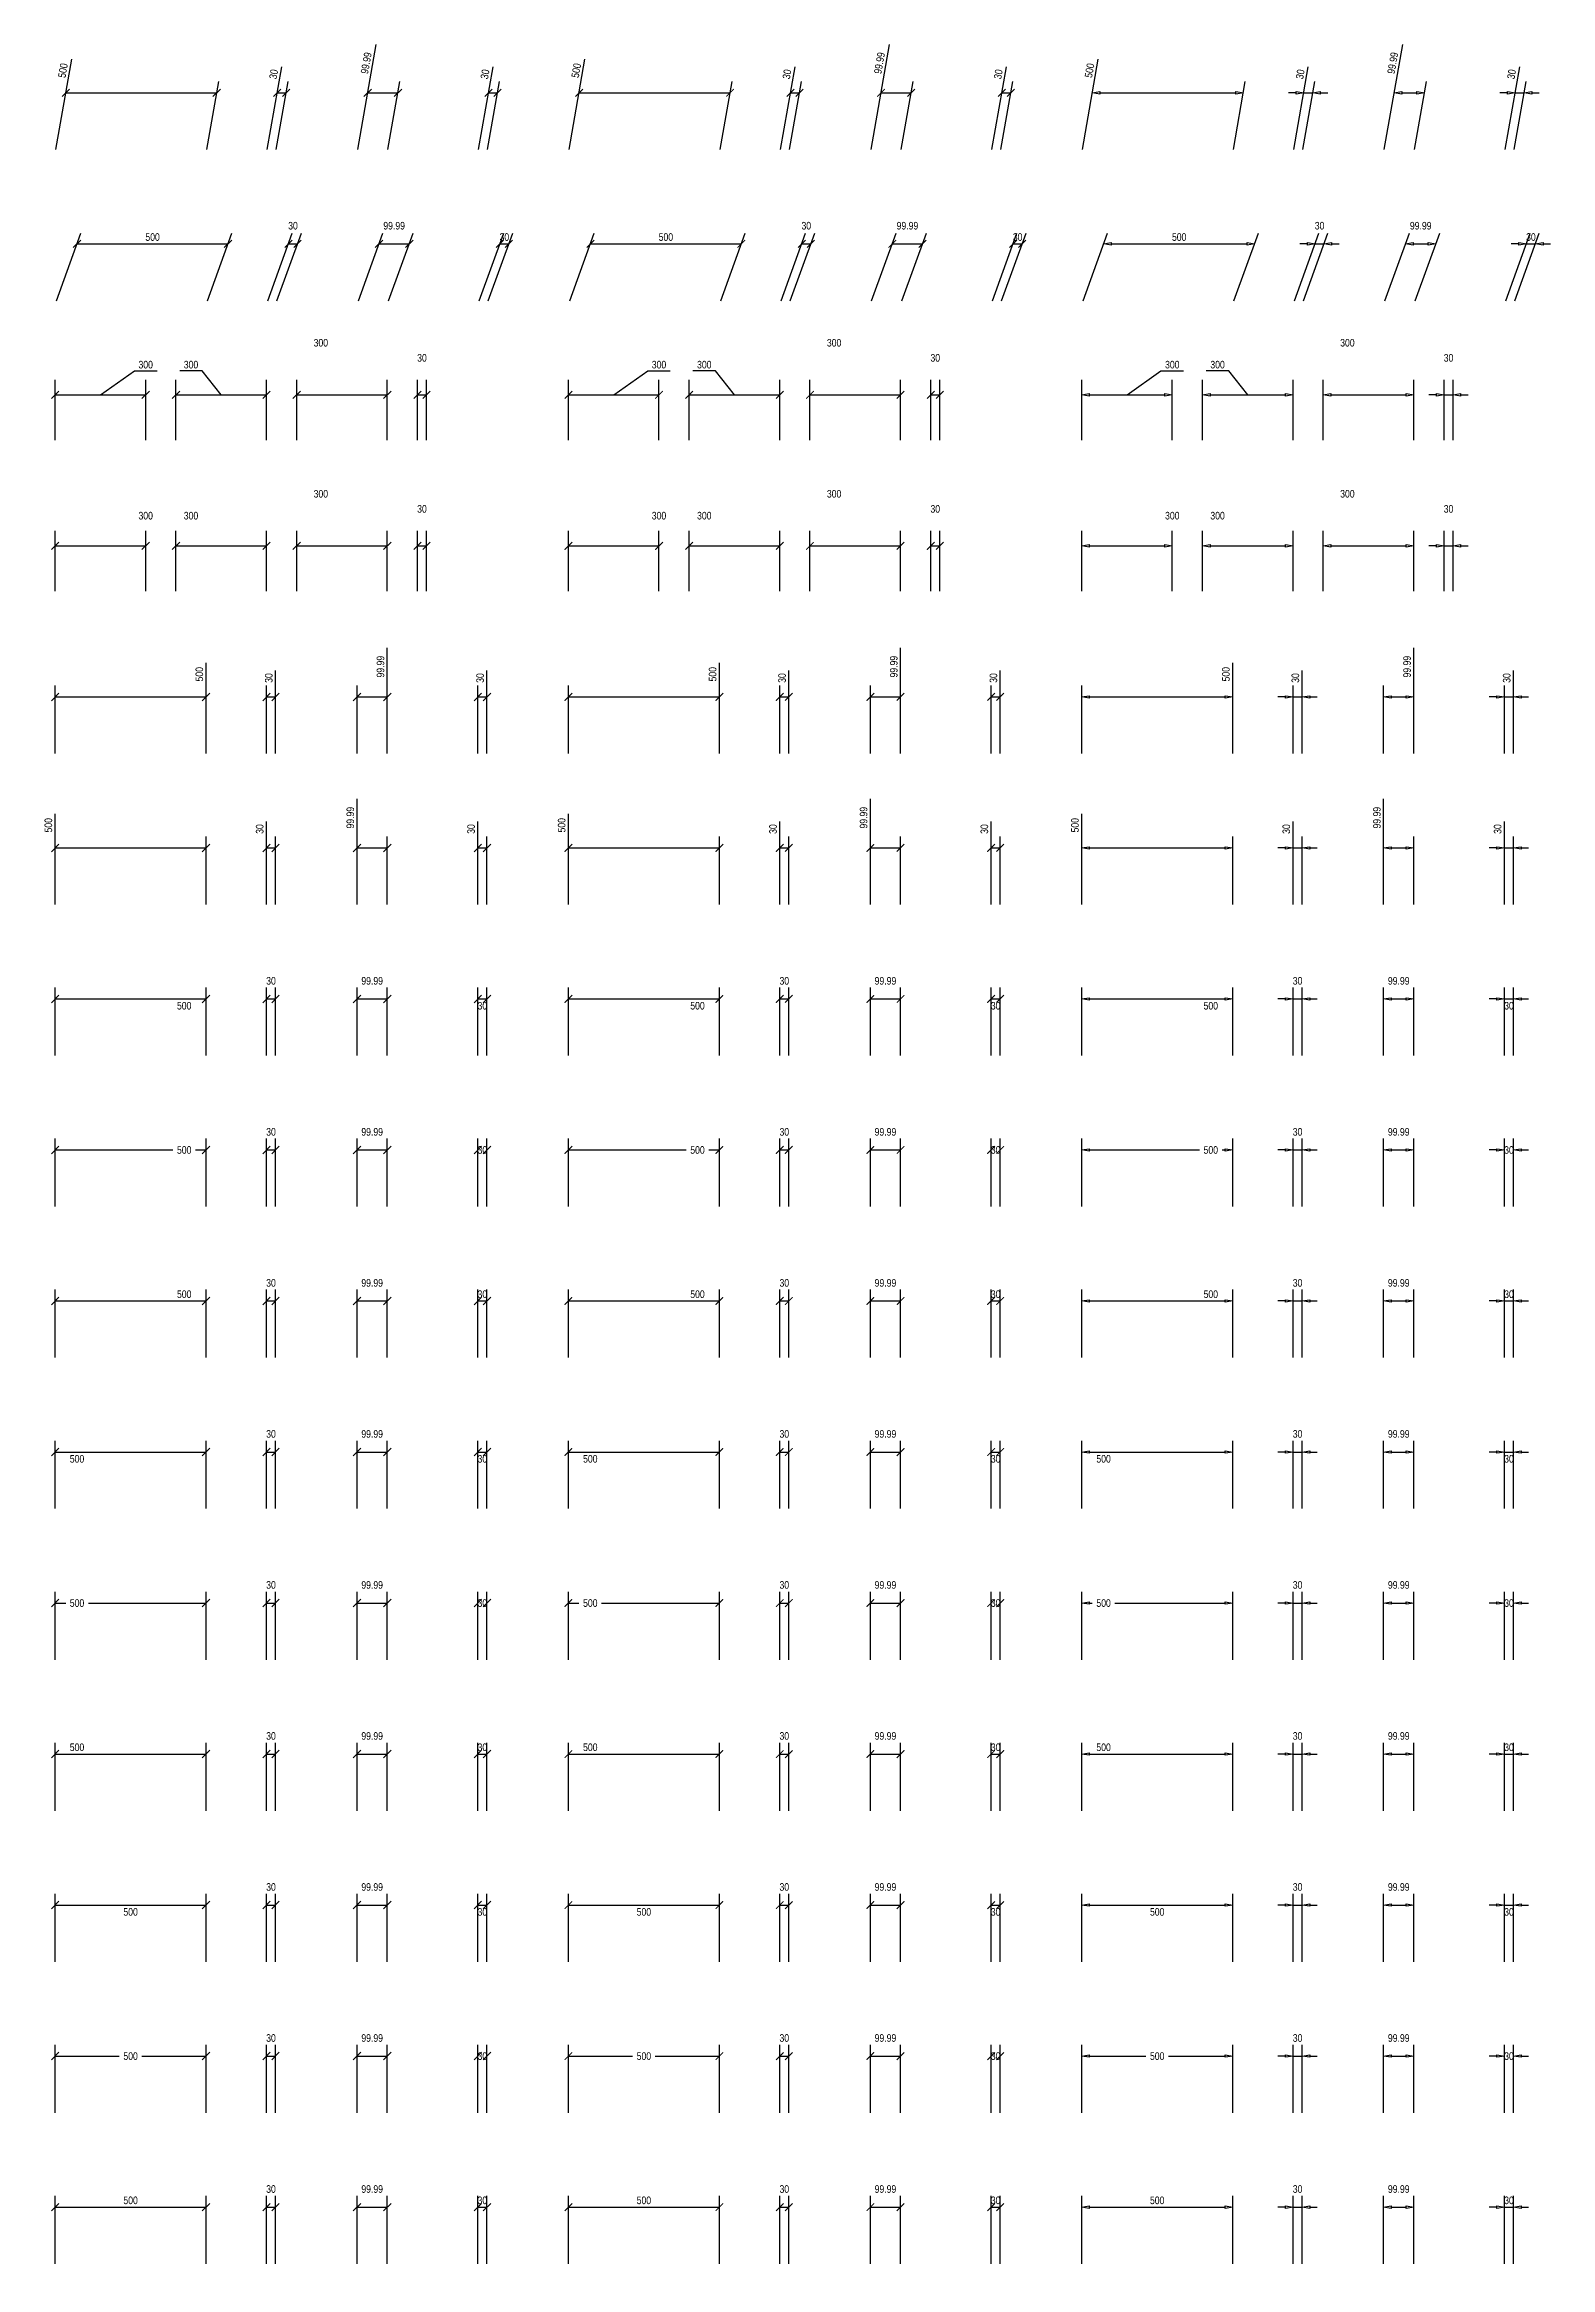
# Model space of a CAD drawing. Extents: x -0.4 to 49.5, y 0 to 73.6.
import ezdxf
from ezdxf.enums import TextEntityAlignment as Align

# ---------------------------------------------------------------- set-up
doc = ezdxf.new("R2010")
doc.units = 0
doc.styles.add('OpenSansCondensed-Light', font='OpenSansCondensed-Light.ttf')
doc.dimstyles.new('ARCHTICK', dxfattribs={"dimtxt": 0.25, "dimasz": 0.25, "dimexe": 0.375, "dimexo": 0.125, "dimgap": 0.1, "dimtad": 1, "dimlfac": 100, "dimzin": 12, "dimblk": 'ARCHTICK', "dimcen": 2.5, "dimazin": 3, "dimtfac": 0.5, "dimtmove": 0, "dimatfit": 3})
doc.dimstyles.new('CLOSEDBLANK', dxfattribs={"dimtxt": 0.25, "dimasz": 0.25, "dimexe": 0.375, "dimexo": 0.125, "dimgap": 0.1, "dimtad": 1, "dimlfac": 100, "dimzin": 12, "dimblk": 'CLOSEDBLANK', "dimcen": 2.5, "dimazin": 3, "dimtfac": 0.5, "dimtmove": 0, "dimatfit": 3})
doc.dimstyles.new('TICK', dxfattribs={"dimtxt": 0.25, "dimasz": 0.25, "dimexe": 0.375, "dimexo": 0.125, "dimgap": 0.1, "dimtad": 1, "dimlfac": 100, "dimzin": 12, "dimtsz": 0.125, "dimcen": 2.5, "dimazin": 3, "dimtfac": 0.5, "dimtmove": 0, "dimatfit": 3})

msp = doc.modelspace()

# ---------------------------------------------------------------- texts
at = {"extrusion": (0.707107, -0.707107, 0), "style": 'OpenSansCondensed-Light'}
for s, p in [('shift text=(0, 1)', (46.2, 55)), ('shift text=(0, 1)', (46.2, 60)), ('shift text=(-0.7, 1.5)', (42.2, 55)), ('shift text=(-0.7, 1.5)', (42.2, 60)), ('usr relative=(-1.0, 1.0, 0.0)', (38.2, 55)), ('usr relative=(-1.0, 1.0, 0.0)', (38.2, 60)), ('leader=False', (38.2, 54.6)), ('leader=True', (38.2, 59.6)), ('usr absolute=(37.0, 58.0, 0.0)', (34.2, 55)), ('usr absolute=(37.0, 63.0, 0.0)', (34.2, 60)), ('valign=center', (34.2, 4.6)), ('valign=center', (34.2, 19.6)), ('valign=center', (34.2, 34.6)), ('valign=above', (34.2, -0.4)), ('valign=above', (34.2, 14.6)), ('valign=above', (34.2, 29.6)), ('valign=above', (34.2, 44.6)), ('valign=above', (34.2, 49.6)), ('valign=above', (34.2, 64.6)), ('valign=above', (34.2, 69.6)), ('valign=below', (34.2, 9.6)), ('valign=below', (34.2, 24.6)), ('valign=below', (34.2, 39.6)), ('oblique=70', (34.2, 64.2)), ('oblique=80', (34.2, 69.2)), ('oblique=0', (34.2, -0.8)), ('oblique=0', (34.2, 4.2)), ('oblique=0', (34.2, 9.2)), ('oblique=0', (34.2, 14.2)), ('oblique=0', (34.2, 19.2)), ('oblique=0', (34.2, 24.2)), ('oblique=0', (34.2, 29.2)), ('oblique=0', (34.2, 34.2)), ('oblique=0', (34.2, 39.2)), ('oblique=0', (34.2, 44.2)), ('oblique=0', (34.2, 49.2)), ('leader=False', (34.2, 54.6)), ('leader=True', (34.2, 59.6)), ('halign=above1', (34.2, 45)), ('halign=above1', (34.2, 70)), ('halign=above2', (34.2, 50)), ('halign=center', (34.2, 0)), ('halign=center', (34.2, 5)), ('halign=center', (34.2, 10)), ('halign=center', (34.2, 65)), ('halign=right', (34.2, 30)), ('halign=right', (34.2, 35)), ('halign=right', (34.2, 40)), ('halign=left', (34.2, 15)), ('halign=left', (34.2, 20)), ('halign=left', (34.2, 25)), ('shift text=(0, 1)', (29.2, 55)), ('shift text=(0, 1)', (29.2, 60)), ('shift text=(-0.7, 1.5)', (25.2, 55)), ('shift text=(-0.7, 1.5)', (25.2, 60)), ('usr relative=(-1.0, 1.0, 0.0)', (21.2, 55)), ('usr relative=(-1.0, 1.0, 0.0)', (21.2, 60)), ('leader=False', (21.2, 54.6)), ('leader=True', (21.2, 59.6)), ('usr absolute=(20.0, 58.0, 0.0)', (17.2, 55)), ('usr absolute=(20.0, 63.0, 0.0)', (17.2, 60)), ('valign=center', (17.2, 4.6)), ('valign=center', (17.2, 19.6)), ('valign=center', (17.2, 34.6)), ('valign=above', (17.2, -0.4)), ('valign=above', (17.2, 14.6)), ('valign=above', (17.2, 29.6)), ('valign=above', (17.2, 44.6)), ('valign=above', (17.2, 49.6)), ('valign=above', (17.2, 64.6)), ('valign=above', (17.2, 69.6)), ('valign=below', (17.2, 9.6)), ('valign=below', (17.2, 24.6)), ('valign=below', (17.2, 39.6)), ('leader=False', (17.2, 54.6)), ('leader=True', (17.2, 59.6)), ('halign=above1', (17.2, 45)), ('halign=above1', (17.2, 70)), ('halign=above2', (17.2, 50)), ('halign=center', (17.2, 0)), ('halign=center', (17.2, 5)), ('halign=center', (17.2, 10)), ('halign=center', (17.2, 65)), ('oblique=70', (17.2, 64.2)), ('oblique=80', (17.2, 69.2)), ('oblique=0', (17.2, -0.8)), ('oblique=0', (17.2, 4.2)), ('oblique=0', (17.2, 9.2)), ('oblique=0', (17.2, 14.2)), ('oblique=0', (17.2, 19.2)), ('oblique=0', (17.2, 24.2)), ('oblique=0', (17.2, 29.2)), ('oblique=0', (17.2, 34.2)), ('oblique=0', (17.2, 39.2)), ('oblique=0', (17.2, 44.2)), ('oblique=0', (17.2, 49.2)), ('halign=right', (17.2, 30)), ('halign=right', (17.2, 35)), ('halign=right', (17.2, 40)), ('halign=left', (17.2, 15)), ('halign=left', (17.2, 20)), ('halign=left', (17.2, 25)), ('shift text=(0, 1)', (12.2, 55)), ('shift text=(0, 1)', (12.2, 60)), ('shift text=(-0.7, 1.5)', (8.2, 55)), ('shift text=(-0.7, 1.5)', (8.2, 60)), ('usr relative=(-1.0, 1.0, 0.0)', (4.2, 55)), ('usr relative=(-1.0, 1.0, 0.0)', (4.2, 60)), ('leader=False', (4.2, 54.6)), ('leader=True', (4.2, 59.6)), ('usr absolute=(3.0, 58.0, 0.0)', (0.2, 55)), ('usr absolute=(3.0, 63.0, 0.0)', (0.2, 60)), ('valign=center', (0.2, 4.6)), ('valign=center', (0.2, 19.6)), ('valign=center', (0.2, 34.6)), ('valign=above', (0.2, -0.4)), ('valign=above', (0.2, 14.6)), ('valign=above', (0.2, 29.6)), ('valign=above', (0.2, 44.6)), ('valign=above', (0.2, 49.6)), ('valign=above', (0.2, 64.6)), ('valign=above', (0.2, 69.6)), ('valign=below', (0.2, 9.6)), ('valign=below', (0.2, 24.6)), ('valign=below', (0.2, 39.6)), ('oblique=70', (0.2, 64.2)), ('oblique=80', (0.2, 69.2)), ('oblique=0', (0.2, -0.8)), ('oblique=0', (0.2, 4.2)), ('oblique=0', (0.2, 9.2)), ('oblique=0', (0.2, 14.2)), ('oblique=0', (0.2, 19.2)), ('oblique=0', (0.2, 24.2)), ('oblique=0', (0.2, 29.2)), ('oblique=0', (0.2, 34.2)), ('oblique=0', (0.2, 39.2)), ('oblique=0', (0.2, 44.2)), ('oblique=0', (0.2, 49.2)), ('leader=False', (0.2, 54.6)), ('leader=True', (0.2, 59.6)), ('halign=above1', (0.2, 45)), ('halign=above1', (0.2, 70)), ('halign=above2', (0.2, 50)), ('halign=center', (0.2, 0)), ('halign=center', (0.2, 5)), ('halign=center', (0.2, 10)), ('halign=center', (0.2, 65)), ('halign=right', (0.2, 30)), ('halign=right', (0.2, 35)), ('halign=right', (0.2, 40)), ('halign=left', (0.2, 15)), ('halign=left', (0.2, 20)), ('halign=left', (0.2, 25))]:
    msp.add_text(s, height=0.25, dxfattribs=at).set_placement(p)

# ---------------------------------------------------------------- blocks, each defined once
blk = doc.blocks.new('_OBLIQUE')
at = {"color": 0, "linetype": 'BYBLOCK'}
blk.add_line((-0.5, -0.5), (0.5, 0.5), dxfattribs=at)
blk = doc.blocks.new('*D1')
for p, q in [((0, 0.125), (0, 2.375)), ((5, 0.125), (5, 2.375)), ((0, 2), (5, 2))]:
    blk.add_line(p, q)
at = {"layer": 'Defpoints'}
for p in [(0, 2), (0, 0), (5, 0)]:
    blk.add_point(p, dxfattribs=at)
at = {"xscale": 0.25, "yscale": 0.25}
for p in [(0, 2), (5, 2)]:
    blk.add_blockref('_OBLIQUE', p, dxfattribs=at)
at = {"style": 'OpenSansCondensed-Light'}
blk.add_text('500', height=0.25, dxfattribs=at).set_placement((2.5, 2.225), align=Align.MIDDLE_CENTER)
blk = doc.blocks.new('*D2')
for p, q in [((7, 0.125), (7, 2.375)), ((7.3, 0.125), (7.3, 2.375)), ((7, 2), (7.3, 2))]:
    blk.add_line(p, q)
at = {"layer": 'Defpoints'}
for p in [(7, 2), (7, 0), (7.3, 0)]:
    blk.add_point(p, dxfattribs=at)
at = {"xscale": 0.25, "yscale": 0.25}
for p in [(7, 2), (7.3, 2)]:
    blk.add_blockref('_OBLIQUE', p, dxfattribs=at)
at = {"style": 'OpenSansCondensed-Light'}
blk.add_text('30', height=0.25, dxfattribs=at).set_placement((7.15, 2.6), align=Align.MIDDLE_CENTER)
blk = doc.blocks.new('*D3')
for p, q in [((10, 0.125), (10, 2.375)), ((10.9999, 0.125), (10.9999, 2.375)), ((10, 2), (10.9999, 2))]:
    blk.add_line(p, q)
at = {"layer": 'Defpoints'}
for p in [(10, 2), (10, 0), (10.9999, 0)]:
    blk.add_point(p, dxfattribs=at)
at = {"xscale": 0.25, "yscale": 0.25}
for p in [(10, 2), (10.9999, 2)]:
    blk.add_blockref('_OBLIQUE', p, dxfattribs=at)
at = {"style": 'OpenSansCondensed-Light'}
blk.add_text('99.99', height=0.25, dxfattribs=at).set_placement((10.49995, 2.6), align=Align.MIDDLE_CENTER)
blk = doc.blocks.new('*D4')
for p, q in [((14, 0.125), (14, 2.375)), ((14.3, 0.125), (14.3, 2.375)), ((14, 2), (14.3, 2))]:
    blk.add_line(p, q)
at = {"layer": 'Defpoints'}
for p in [(14, 2), (14, 0), (14.3, 0)]:
    blk.add_point(p, dxfattribs=at)
at = {"xscale": 0.25, "yscale": 0.25}
for p in [(14, 2), (14.3, 2)]:
    blk.add_blockref('_OBLIQUE', p, dxfattribs=at)
at = {"style": 'OpenSansCondensed-Light'}
blk.add_text('30', height=0.25, dxfattribs=at).set_placement((14.15, 2.225), align=Align.MIDDLE_CENTER)
blk = doc.blocks.new('*D5')
for p, q in [((0, 5.125), (0, 7.375)), ((5, 5.125), (5, 7.375)), ((0, 7), (2.125, 7)), ((2.875, 7), (5, 7))]:
    blk.add_line(p, q)
at = {"layer": 'Defpoints'}
for p in [(0, 7), (0, 5), (5, 5)]:
    blk.add_point(p, dxfattribs=at)
at = {"xscale": 0.25, "yscale": 0.25}
for p in [(0, 7), (5, 7)]:
    blk.add_blockref('_OBLIQUE', p, dxfattribs=at)
at = {"style": 'OpenSansCondensed-Light'}
blk.add_text('500', height=0.25, dxfattribs=at).set_placement((2.5, 7), align=Align.MIDDLE_CENTER)
blk = doc.blocks.new('*D6')
for p, q in [((7, 5.125), (7, 7.375)), ((7.3, 5.125), (7.3, 7.375)), ((7, 7), (7.3, 7))]:
    blk.add_line(p, q)
at = {"layer": 'Defpoints'}
for p in [(7, 7), (7, 5), (7.3, 5)]:
    blk.add_point(p, dxfattribs=at)
at = {"xscale": 0.25, "yscale": 0.25}
for p in [(7, 7), (7.3, 7)]:
    blk.add_blockref('_OBLIQUE', p, dxfattribs=at)
at = {"style": 'OpenSansCondensed-Light'}
blk.add_text('30', height=0.25, dxfattribs=at).set_placement((7.15, 7.6), align=Align.MIDDLE_CENTER)
blk = doc.blocks.new('*D7')
for p, q in [((10, 5.125), (10, 7.375)), ((10.9999, 5.125), (10.9999, 7.375)), ((10, 7), (10.9999, 7))]:
    blk.add_line(p, q)
at = {"layer": 'Defpoints'}
for p in [(10, 7), (10, 5), (10.9999, 5)]:
    blk.add_point(p, dxfattribs=at)
at = {"xscale": 0.25, "yscale": 0.25}
for p in [(10, 7), (10.9999, 7)]:
    blk.add_blockref('_OBLIQUE', p, dxfattribs=at)
at = {"style": 'OpenSansCondensed-Light'}
blk.add_text('99.99', height=0.25, dxfattribs=at).set_placement((10.49995, 7.6), align=Align.MIDDLE_CENTER)
blk = doc.blocks.new('*D8')
for p, q in [((14, 5.125), (14, 7.375)), ((14.3, 5.125), (14.3, 7.375))]:
    blk.add_line(p, q)
at = {"layer": 'Defpoints'}
for p in [(14, 7), (14, 5), (14.3, 5)]:
    blk.add_point(p, dxfattribs=at)
at = {"xscale": 0.25, "yscale": 0.25}
for p in [(14, 7), (14.3, 7)]:
    blk.add_blockref('_OBLIQUE', p, dxfattribs=at)
at = {"style": 'OpenSansCondensed-Light'}
blk.add_text('30', height=0.25, dxfattribs=at).set_placement((14.15, 7), align=Align.MIDDLE_CENTER)
blk = doc.blocks.new('*D9')
for p, q in [((0, 10.125), (0, 12.375)), ((0, 12), (5, 12)), ((5, 10.125), (5, 12.375))]:
    blk.add_line(p, q)
at = {"layer": 'Defpoints'}
for p in [(0, 12), (0, 10), (5, 10)]:
    blk.add_point(p, dxfattribs=at)
at = {"xscale": 0.25, "yscale": 0.25}
for p in [(0, 12), (5, 12)]:
    blk.add_blockref('_OBLIQUE', p, dxfattribs=at)
at = {"style": 'OpenSansCondensed-Light'}
blk.add_text('500', height=0.25, dxfattribs=at).set_placement((2.5, 11.775), align=Align.MIDDLE_CENTER)
blk = doc.blocks.new('*D10')
for p, q in [((7, 10.125), (7, 12.375)), ((7, 12), (7.3, 12)), ((7.3, 10.125), (7.3, 12.375))]:
    blk.add_line(p, q)
at = {"layer": 'Defpoints'}
for p in [(7, 12), (7, 10), (7.3, 10)]:
    blk.add_point(p, dxfattribs=at)
at = {"xscale": 0.25, "yscale": 0.25}
for p in [(7, 12), (7.3, 12)]:
    blk.add_blockref('_OBLIQUE', p, dxfattribs=at)
at = {"style": 'OpenSansCondensed-Light'}
blk.add_text('30', height=0.25, dxfattribs=at).set_placement((7.15, 12.6), align=Align.MIDDLE_CENTER)
blk = doc.blocks.new('*D11')
for p, q in [((10, 10.125), (10, 12.375)), ((10, 12), (10.9999, 12)), ((10.9999, 10.125), (10.9999, 12.375))]:
    blk.add_line(p, q)
at = {"layer": 'Defpoints'}
for p in [(10, 12), (10, 10), (10.9999, 10)]:
    blk.add_point(p, dxfattribs=at)
at = {"xscale": 0.25, "yscale": 0.25}
for p in [(10, 12), (10.9999, 12)]:
    blk.add_blockref('_OBLIQUE', p, dxfattribs=at)
at = {"style": 'OpenSansCondensed-Light'}
blk.add_text('99.99', height=0.25, dxfattribs=at).set_placement((10.49995, 12.6), align=Align.MIDDLE_CENTER)
blk = doc.blocks.new('*D12')
for p, q in [((14, 10.125), (14, 12.375)), ((14, 12), (14.3, 12)), ((14.3, 10.125), (14.3, 12.375))]:
    blk.add_line(p, q)
at = {"layer": 'Defpoints'}
for p in [(14, 12), (14, 10), (14.3, 10)]:
    blk.add_point(p, dxfattribs=at)
at = {"xscale": 0.25, "yscale": 0.25}
for p in [(14, 12), (14.3, 12)]:
    blk.add_blockref('_OBLIQUE', p, dxfattribs=at)
at = {"style": 'OpenSansCondensed-Light'}
blk.add_text('30', height=0.25, dxfattribs=at).set_placement((14.15, 11.775), align=Align.MIDDLE_CENTER)
blk = doc.blocks.new('*D13')
for p, q in [((0, 15.125), (0, 17.375)), ((0, 17), (5, 17)), ((5, 15.125), (5, 17.375))]:
    blk.add_line(p, q)
at = {"layer": 'Defpoints'}
for p in [(0, 17), (0, 15), (5, 15)]:
    blk.add_point(p, dxfattribs=at)
at = {"xscale": 0.25, "yscale": 0.25}
for p in [(0, 17), (5, 17)]:
    blk.add_blockref('_OBLIQUE', p, dxfattribs=at)
at = {"style": 'OpenSansCondensed-Light'}
blk.add_text('500', height=0.25, dxfattribs=at).set_placement((0.725, 17.225), align=Align.MIDDLE_CENTER)
blk = doc.blocks.new('*D14')
for p, q in [((7, 15.125), (7, 17.375)), ((7, 17), (7.3, 17)), ((7.3, 15.125), (7.3, 17.375))]:
    blk.add_line(p, q)
at = {"layer": 'Defpoints'}
for p in [(7, 17), (7, 15), (7.3, 15)]:
    blk.add_point(p, dxfattribs=at)
at = {"xscale": 0.25, "yscale": 0.25}
for p in [(7, 17), (7.3, 17)]:
    blk.add_blockref('_OBLIQUE', p, dxfattribs=at)
at = {"style": 'OpenSansCondensed-Light'}
blk.add_text('30', height=0.25, dxfattribs=at).set_placement((7.15, 17.6), align=Align.MIDDLE_CENTER)
blk = doc.blocks.new('*D15')
for p, q in [((10, 15.125), (10, 17.375)), ((10, 17), (10.9999, 17)), ((10.9999, 15.125), (10.9999, 17.375))]:
    blk.add_line(p, q)
at = {"layer": 'Defpoints'}
for p in [(10, 17), (10, 15), (10.9999, 15)]:
    blk.add_point(p, dxfattribs=at)
at = {"xscale": 0.25, "yscale": 0.25}
for p in [(10, 17), (10.9999, 17)]:
    blk.add_blockref('_OBLIQUE', p, dxfattribs=at)
at = {"style": 'OpenSansCondensed-Light'}
blk.add_text('99.99', height=0.25, dxfattribs=at).set_placement((10.49995, 17.6), align=Align.MIDDLE_CENTER)
blk = doc.blocks.new('*D16')
for p, q in [((14, 15.125), (14, 17.375)), ((14, 17), (14.3, 17)), ((14.3, 15.125), (14.3, 17.375))]:
    blk.add_line(p, q)
at = {"layer": 'Defpoints'}
for p in [(14, 17), (14, 15), (14.3, 15)]:
    blk.add_point(p, dxfattribs=at)
at = {"xscale": 0.25, "yscale": 0.25}
for p in [(14, 17), (14.3, 17)]:
    blk.add_blockref('_OBLIQUE', p, dxfattribs=at)
at = {"style": 'OpenSansCondensed-Light'}
blk.add_text('30', height=0.25, dxfattribs=at).set_placement((14.15, 17.225), align=Align.MIDDLE_CENTER)
blk = doc.blocks.new('*D17')
for p, q in [((0, 20.125), (0, 22.375)), ((5, 20.125), (5, 22.375)), ((0, 22), (0.35, 22)), ((1.1, 22), (5, 22))]:
    blk.add_line(p, q)
at = {"layer": 'Defpoints'}
for p in [(0, 22), (0, 20), (5, 20)]:
    blk.add_point(p, dxfattribs=at)
at = {"xscale": 0.25, "yscale": 0.25}
for p in [(0, 22), (5, 22)]:
    blk.add_blockref('_OBLIQUE', p, dxfattribs=at)
at = {"style": 'OpenSansCondensed-Light'}
blk.add_text('500', height=0.25, dxfattribs=at).set_placement((0.725, 22), align=Align.MIDDLE_CENTER)
blk = doc.blocks.new('*D18')
for p, q in [((7, 20.125), (7, 22.375)), ((7.3, 20.125), (7.3, 22.375)), ((7, 22), (7.3, 22))]:
    blk.add_line(p, q)
at = {"layer": 'Defpoints'}
for p in [(7, 22), (7, 20), (7.3, 20)]:
    blk.add_point(p, dxfattribs=at)
at = {"xscale": 0.25, "yscale": 0.25}
for p in [(7, 22), (7.3, 22)]:
    blk.add_blockref('_OBLIQUE', p, dxfattribs=at)
at = {"style": 'OpenSansCondensed-Light'}
blk.add_text('30', height=0.25, dxfattribs=at).set_placement((7.15, 22.6), align=Align.MIDDLE_CENTER)
blk = doc.blocks.new('*D19')
for p, q in [((10, 20.125), (10, 22.375)), ((10.9999, 20.125), (10.9999, 22.375)), ((10, 22), (10.9999, 22))]:
    blk.add_line(p, q)
at = {"layer": 'Defpoints'}
for p in [(10, 22), (10, 20), (10.9999, 20)]:
    blk.add_point(p, dxfattribs=at)
at = {"xscale": 0.25, "yscale": 0.25}
for p in [(10, 22), (10.9999, 22)]:
    blk.add_blockref('_OBLIQUE', p, dxfattribs=at)
at = {"style": 'OpenSansCondensed-Light'}
blk.add_text('99.99', height=0.25, dxfattribs=at).set_placement((10.49995, 22.6), align=Align.MIDDLE_CENTER)
blk = doc.blocks.new('*D20')
for p, q in [((14, 20.125), (14, 22.375)), ((14.3, 20.125), (14.3, 22.375))]:
    blk.add_line(p, q)
at = {"layer": 'Defpoints'}
for p in [(14, 22), (14, 20), (14.3, 20)]:
    blk.add_point(p, dxfattribs=at)
at = {"xscale": 0.25, "yscale": 0.25}
for p in [(14, 22), (14.3, 22)]:
    blk.add_blockref('_OBLIQUE', p, dxfattribs=at)
at = {"style": 'OpenSansCondensed-Light'}
blk.add_text('30', height=0.25, dxfattribs=at).set_placement((14.15, 22), align=Align.MIDDLE_CENTER)
blk = doc.blocks.new('*D21')
for p, q in [((0, 25.125), (0, 27.375)), ((5, 25.125), (5, 27.375)), ((0, 27), (5, 27))]:
    blk.add_line(p, q)
at = {"layer": 'Defpoints'}
for p in [(0, 27), (0, 25), (5, 25)]:
    blk.add_point(p, dxfattribs=at)
at = {"xscale": 0.25, "yscale": 0.25}
for p in [(0, 27), (5, 27)]:
    blk.add_blockref('_OBLIQUE', p, dxfattribs=at)
at = {"style": 'OpenSansCondensed-Light'}
blk.add_text('500', height=0.25, dxfattribs=at).set_placement((0.725, 26.775), align=Align.MIDDLE_CENTER)
blk = doc.blocks.new('*D22')
for p, q in [((7, 25.125), (7, 27.375)), ((7.3, 25.125), (7.3, 27.375)), ((7, 27), (7.3, 27))]:
    blk.add_line(p, q)
at = {"layer": 'Defpoints'}
for p in [(7, 27), (7, 25), (7.3, 25)]:
    blk.add_point(p, dxfattribs=at)
at = {"xscale": 0.25, "yscale": 0.25}
for p in [(7, 27), (7.3, 27)]:
    blk.add_blockref('_OBLIQUE', p, dxfattribs=at)
at = {"style": 'OpenSansCondensed-Light'}
blk.add_text('30', height=0.25, dxfattribs=at).set_placement((7.15, 27.6), align=Align.MIDDLE_CENTER)
blk = doc.blocks.new('*D23')
for p, q in [((10, 25.125), (10, 27.375)), ((10.9999, 25.125), (10.9999, 27.375)), ((10, 27), (10.9999, 27))]:
    blk.add_line(p, q)
at = {"layer": 'Defpoints'}
for p in [(10, 27), (10, 25), (10.9999, 25)]:
    blk.add_point(p, dxfattribs=at)
at = {"xscale": 0.25, "yscale": 0.25}
for p in [(10, 27), (10.9999, 27)]:
    blk.add_blockref('_OBLIQUE', p, dxfattribs=at)
at = {"style": 'OpenSansCondensed-Light'}
blk.add_text('99.99', height=0.25, dxfattribs=at).set_placement((10.49995, 27.6), align=Align.MIDDLE_CENTER)
blk = doc.blocks.new('*D24')
for p, q in [((14, 25.125), (14, 27.375)), ((14.3, 25.125), (14.3, 27.375)), ((14, 27), (14.3, 27))]:
    blk.add_line(p, q)
at = {"layer": 'Defpoints'}
for p in [(14, 27), (14, 25), (14.3, 25)]:
    blk.add_point(p, dxfattribs=at)
at = {"xscale": 0.25, "yscale": 0.25}
for p in [(14, 27), (14.3, 27)]:
    blk.add_blockref('_OBLIQUE', p, dxfattribs=at)
at = {"style": 'OpenSansCondensed-Light'}
blk.add_text('30', height=0.25, dxfattribs=at).set_placement((14.15, 26.775), align=Align.MIDDLE_CENTER)
blk = doc.blocks.new('*D25')
for p, q in [((0, 30.125), (0, 32.375)), ((0, 32), (5, 32)), ((5, 30.125), (5, 32.375))]:
    blk.add_line(p, q)
at = {"layer": 'Defpoints'}
for p in [(0, 32), (0, 30), (5, 30)]:
    blk.add_point(p, dxfattribs=at)
at = {"xscale": 0.25, "yscale": 0.25}
for p in [(0, 32), (5, 32)]:
    blk.add_blockref('_OBLIQUE', p, dxfattribs=at)
at = {"style": 'OpenSansCondensed-Light'}
blk.add_text('500', height=0.25, dxfattribs=at).set_placement((4.275, 32.225), align=Align.MIDDLE_CENTER)
blk = doc.blocks.new('*D26')
for p, q in [((7, 30.125), (7, 32.375)), ((7, 32), (7.3, 32)), ((7.3, 30.125), (7.3, 32.375))]:
    blk.add_line(p, q)
at = {"layer": 'Defpoints'}
for p in [(7, 32), (7, 30), (7.3, 30)]:
    blk.add_point(p, dxfattribs=at)
at = {"xscale": 0.25, "yscale": 0.25}
for p in [(7, 32), (7.3, 32)]:
    blk.add_blockref('_OBLIQUE', p, dxfattribs=at)
at = {"style": 'OpenSansCondensed-Light'}
blk.add_text('30', height=0.25, dxfattribs=at).set_placement((7.15, 32.6), align=Align.MIDDLE_CENTER)
blk = doc.blocks.new('*D27')
for p, q in [((10, 30.125), (10, 32.375)), ((10, 32), (10.9999, 32)), ((10.9999, 30.125), (10.9999, 32.375))]:
    blk.add_line(p, q)
at = {"layer": 'Defpoints'}
for p in [(10, 32), (10, 30), (10.9999, 30)]:
    blk.add_point(p, dxfattribs=at)
at = {"xscale": 0.25, "yscale": 0.25}
for p in [(10, 32), (10.9999, 32)]:
    blk.add_blockref('_OBLIQUE', p, dxfattribs=at)
at = {"style": 'OpenSansCondensed-Light'}
blk.add_text('99.99', height=0.25, dxfattribs=at).set_placement((10.49995, 32.6), align=Align.MIDDLE_CENTER)
blk = doc.blocks.new('*D28')
for p, q in [((14, 30.125), (14, 32.375)), ((14, 32), (14.3, 32)), ((14.3, 30.125), (14.3, 32.375))]:
    blk.add_line(p, q)
at = {"layer": 'Defpoints'}
for p in [(14, 32), (14, 30), (14.3, 30)]:
    blk.add_point(p, dxfattribs=at)
at = {"xscale": 0.25, "yscale": 0.25}
for p in [(14, 32), (14.3, 32)]:
    blk.add_blockref('_OBLIQUE', p, dxfattribs=at)
at = {"style": 'OpenSansCondensed-Light'}
blk.add_text('30', height=0.25, dxfattribs=at).set_placement((14.15, 32.225), align=Align.MIDDLE_CENTER)
blk = doc.blocks.new('*D29')
for p, q in [((0, 35.125), (0, 37.375)), ((0, 37), (3.9, 37)), ((4.65, 37), (5, 37)), ((5, 35.125), (5, 37.375))]:
    blk.add_line(p, q)
at = {"layer": 'Defpoints'}
for p in [(0, 37), (0, 35), (5, 35)]:
    blk.add_point(p, dxfattribs=at)
at = {"xscale": 0.25, "yscale": 0.25}
for p in [(0, 37), (5, 37)]:
    blk.add_blockref('_OBLIQUE', p, dxfattribs=at)
at = {"style": 'OpenSansCondensed-Light'}
blk.add_text('500', height=0.25, dxfattribs=at).set_placement((4.275, 37), align=Align.MIDDLE_CENTER)
blk = doc.blocks.new('*D30')
for p, q in [((7, 35.125), (7, 37.375)), ((7, 37), (7.3, 37)), ((7.3, 35.125), (7.3, 37.375))]:
    blk.add_line(p, q)
at = {"layer": 'Defpoints'}
for p in [(7, 37), (7, 35), (7.3, 35)]:
    blk.add_point(p, dxfattribs=at)
at = {"xscale": 0.25, "yscale": 0.25}
for p in [(7, 37), (7.3, 37)]:
    blk.add_blockref('_OBLIQUE', p, dxfattribs=at)
at = {"style": 'OpenSansCondensed-Light'}
blk.add_text('30', height=0.25, dxfattribs=at).set_placement((7.15, 37.6), align=Align.MIDDLE_CENTER)
blk = doc.blocks.new('*D31')
for p, q in [((10, 35.125), (10, 37.375)), ((10, 37), (10.9999, 37)), ((10.9999, 35.125), (10.9999, 37.375))]:
    blk.add_line(p, q)
at = {"layer": 'Defpoints'}
for p in [(10, 37), (10, 35), (10.9999, 35)]:
    blk.add_point(p, dxfattribs=at)
at = {"xscale": 0.25, "yscale": 0.25}
for p in [(10, 37), (10.9999, 37)]:
    blk.add_blockref('_OBLIQUE', p, dxfattribs=at)
at = {"style": 'OpenSansCondensed-Light'}
blk.add_text('99.99', height=0.25, dxfattribs=at).set_placement((10.49995, 37.6), align=Align.MIDDLE_CENTER)
blk = doc.blocks.new('*D32')
for p, q in [((14, 35.125), (14, 37.375)), ((14.3, 35.125), (14.3, 37.375))]:
    blk.add_line(p, q)
at = {"layer": 'Defpoints'}
for p in [(14, 37), (14, 35), (14.3, 35)]:
    blk.add_point(p, dxfattribs=at)
at = {"xscale": 0.25, "yscale": 0.25}
for p in [(14, 37), (14.3, 37)]:
    blk.add_blockref('_OBLIQUE', p, dxfattribs=at)
at = {"style": 'OpenSansCondensed-Light'}
blk.add_text('30', height=0.25, dxfattribs=at).set_placement((14.15, 37), align=Align.MIDDLE_CENTER)
blk = doc.blocks.new('*D33')
for p, q in [((0, 40.125), (0, 42.375)), ((0, 42), (5, 42)), ((5, 40.125), (5, 42.375))]:
    blk.add_line(p, q)
at = {"layer": 'Defpoints'}
for p in [(0, 42), (0, 40), (5, 40)]:
    blk.add_point(p, dxfattribs=at)
at = {"xscale": 0.25, "yscale": 0.25}
for p in [(0, 42), (5, 42)]:
    blk.add_blockref('_OBLIQUE', p, dxfattribs=at)
at = {"style": 'OpenSansCondensed-Light'}
blk.add_text('500', height=0.25, dxfattribs=at).set_placement((4.275, 41.775), align=Align.MIDDLE_CENTER)
blk = doc.blocks.new('*D34')
for p, q in [((7, 40.125), (7, 42.375)), ((7, 42), (7.3, 42)), ((7.3, 40.125), (7.3, 42.375))]:
    blk.add_line(p, q)
at = {"layer": 'Defpoints'}
for p in [(7, 42), (7, 40), (7.3, 40)]:
    blk.add_point(p, dxfattribs=at)
at = {"xscale": 0.25, "yscale": 0.25}
for p in [(7, 42), (7.3, 42)]:
    blk.add_blockref('_OBLIQUE', p, dxfattribs=at)
at = {"style": 'OpenSansCondensed-Light'}
blk.add_text('30', height=0.25, dxfattribs=at).set_placement((7.15, 42.6), align=Align.MIDDLE_CENTER)
blk = doc.blocks.new('*D35')
for p, q in [((10, 40.125), (10, 42.375)), ((10, 42), (10.9999, 42)), ((10.9999, 40.125), (10.9999, 42.375))]:
    blk.add_line(p, q)
at = {"layer": 'Defpoints'}
for p in [(10, 42), (10, 40), (10.9999, 40)]:
    blk.add_point(p, dxfattribs=at)
at = {"xscale": 0.25, "yscale": 0.25}
for p in [(10, 42), (10.9999, 42)]:
    blk.add_blockref('_OBLIQUE', p, dxfattribs=at)
at = {"style": 'OpenSansCondensed-Light'}
blk.add_text('99.99', height=0.25, dxfattribs=at).set_placement((10.49995, 42.6), align=Align.MIDDLE_CENTER)
blk = doc.blocks.new('*D36')
for p, q in [((14, 40.125), (14, 42.375)), ((14, 42), (14.3, 42)), ((14.3, 40.125), (14.3, 42.375))]:
    blk.add_line(p, q)
at = {"layer": 'Defpoints'}
for p in [(14, 42), (14, 40), (14.3, 40)]:
    blk.add_point(p, dxfattribs=at)
at = {"xscale": 0.25, "yscale": 0.25}
for p in [(14, 42), (14.3, 42)]:
    blk.add_blockref('_OBLIQUE', p, dxfattribs=at)
at = {"style": 'OpenSansCondensed-Light'}
blk.add_text('30', height=0.25, dxfattribs=at).set_placement((14.15, 41.775), align=Align.MIDDLE_CENTER)
blk = doc.blocks.new('*D37')
for p, q in [((0, 45.125), (0, 48.125)), ((5, 45.125), (5, 47.375)), ((0, 47), (5, 47))]:
    blk.add_line(p, q)
at = {"layer": 'Defpoints'}
for p in [(0, 47), (0, 45), (5, 45)]:
    blk.add_point(p, dxfattribs=at)
at = {"xscale": 0.25, "yscale": 0.25}
for p in [(0, 47), (5, 47)]:
    blk.add_blockref('_OBLIQUE', p, dxfattribs=at)
at = {"style": 'OpenSansCondensed-Light'}
blk.add_text('500', height=0.25, rotation=90, dxfattribs=at).set_placement((-0.225, 47.75), align=Align.MIDDLE_CENTER)
blk = doc.blocks.new('*D38')
for p, q in [((7, 45.125), (7, 47.875)), ((7.3, 45.125), (7.3, 47.375)), ((7, 47), (7.3, 47))]:
    blk.add_line(p, q)
at = {"layer": 'Defpoints'}
for p in [(7, 47), (7, 45), (7.3, 45)]:
    blk.add_point(p, dxfattribs=at)
at = {"xscale": 0.25, "yscale": 0.25}
for p in [(7, 47), (7.3, 47)]:
    blk.add_blockref('_OBLIQUE', p, dxfattribs=at)
at = {"style": 'OpenSansCondensed-Light'}
blk.add_text('30', height=0.25, rotation=90, dxfattribs=at).set_placement((6.775, 47.625), align=Align.MIDDLE_CENTER)
blk = doc.blocks.new('*D39')
for p, q in [((10, 45.125), (10, 48.625)), ((10.9999, 45.125), (10.9999, 47.375)), ((10, 47), (10.9999, 47))]:
    blk.add_line(p, q)
at = {"layer": 'Defpoints'}
for p in [(10, 47), (10, 45), (10.9999, 45)]:
    blk.add_point(p, dxfattribs=at)
at = {"xscale": 0.25, "yscale": 0.25}
for p in [(10, 47), (10.9999, 47)]:
    blk.add_blockref('_OBLIQUE', p, dxfattribs=at)
at = {"style": 'OpenSansCondensed-Light'}
blk.add_text('99.99', height=0.25, rotation=90, dxfattribs=at).set_placement((9.775, 48), align=Align.MIDDLE_CENTER)
blk = doc.blocks.new('*D40')
for p, q in [((14, 45.125), (14, 47.875)), ((14.3, 45.125), (14.3, 47.375)), ((14, 47), (14.3, 47))]:
    blk.add_line(p, q)
at = {"layer": 'Defpoints'}
for p in [(14, 47), (14, 45), (14.3, 45)]:
    blk.add_point(p, dxfattribs=at)
at = {"xscale": 0.25, "yscale": 0.25}
for p in [(14, 47), (14.3, 47)]:
    blk.add_blockref('_OBLIQUE', p, dxfattribs=at)
at = {"style": 'OpenSansCondensed-Light'}
blk.add_text('30', height=0.25, rotation=90, dxfattribs=at).set_placement((13.775, 47.625), align=Align.MIDDLE_CENTER)
blk = doc.blocks.new('*D41')
for p, q in [((5, 50.125), (5, 53.125)), ((0, 50.125), (0, 52.375)), ((0, 52), (5, 52))]:
    blk.add_line(p, q)
at = {"layer": 'Defpoints'}
for p in [(0, 52), (0, 50), (5, 50)]:
    blk.add_point(p, dxfattribs=at)
at = {"xscale": 0.25, "yscale": 0.25}
for p in [(0, 52), (5, 52)]:
    blk.add_blockref('_OBLIQUE', p, dxfattribs=at)
at = {"style": 'OpenSansCondensed-Light'}
blk.add_text('500', height=0.25, rotation=90, dxfattribs=at).set_placement((4.775, 52.75), align=Align.MIDDLE_CENTER)
blk = doc.blocks.new('*D42')
for p, q in [((7, 50.125), (7, 52.375)), ((7.3, 50.125), (7.3, 52.875)), ((7, 52), (7.3, 52))]:
    blk.add_line(p, q)
at = {"layer": 'Defpoints'}
for p in [(7, 52), (7, 50), (7.3, 50)]:
    blk.add_point(p, dxfattribs=at)
at = {"xscale": 0.25, "yscale": 0.25}
for p in [(7, 52), (7.3, 52)]:
    blk.add_blockref('_OBLIQUE', p, dxfattribs=at)
at = {"style": 'OpenSansCondensed-Light'}
blk.add_text('30', height=0.25, rotation=90, dxfattribs=at).set_placement((7.075, 52.625), align=Align.MIDDLE_CENTER)
blk = doc.blocks.new('*D43')
for p, q in [((10.9999, 50.125), (10.9999, 53.625)), ((10, 50.125), (10, 52.375)), ((10, 52), (10.9999, 52))]:
    blk.add_line(p, q)
at = {"layer": 'Defpoints'}
for p in [(10, 52), (10, 50), (10.9999, 50)]:
    blk.add_point(p, dxfattribs=at)
at = {"xscale": 0.25, "yscale": 0.25}
for p in [(10, 52), (10.9999, 52)]:
    blk.add_blockref('_OBLIQUE', p, dxfattribs=at)
at = {"style": 'OpenSansCondensed-Light'}
blk.add_text('99.99', height=0.25, rotation=90, dxfattribs=at).set_placement((10.7749, 53), align=Align.MIDDLE_CENTER)
blk = doc.blocks.new('*D44')
for p, q in [((14, 50.125), (14, 52.375)), ((14.3, 50.125), (14.3, 52.875)), ((14, 52), (14.3, 52))]:
    blk.add_line(p, q)
at = {"layer": 'Defpoints'}
for p in [(14, 52), (14, 50), (14.3, 50)]:
    blk.add_point(p, dxfattribs=at)
at = {"xscale": 0.25, "yscale": 0.25}
for p in [(14, 52), (14.3, 52)]:
    blk.add_blockref('_OBLIQUE', p, dxfattribs=at)
at = {"style": 'OpenSansCondensed-Light'}
blk.add_text('30', height=0.25, rotation=90, dxfattribs=at).set_placement((14.075, 52.625), align=Align.MIDDLE_CENTER)
blk = doc.blocks.new('*D45')
for p, q in [((0, 55.5), (0, 57.5)), ((3, 55.5), (3, 57.5)), ((0, 57), (3, 57))]:
    blk.add_line(p, q)
at = {"layer": 'Defpoints'}
for p in [(0, 57), (0, 55), (3, 55)]:
    blk.add_point(p, dxfattribs=at)
at = {"xscale": 0.25, "yscale": 0.25}
for p in [(0, 57), (3, 57)]:
    blk.add_blockref('_OBLIQUE', p, dxfattribs=at)
at = {"style": 'OpenSansCondensed-Light'}
blk.add_text('300', height=0.25, dxfattribs=at).set_placement((3, 58), align=Align.MIDDLE_CENTER)
blk = doc.blocks.new('*D46')
for p, q in [((4, 55.5), (4, 57.5)), ((7, 55.5), (7, 57.5)), ((4, 57), (7, 57))]:
    blk.add_line(p, q)
at = {"layer": 'Defpoints'}
for p in [(4, 57), (4, 55), (7, 55)]:
    blk.add_point(p, dxfattribs=at)
at = {"xscale": 0.25, "yscale": 0.25}
for p in [(4, 57), (7, 57)]:
    blk.add_blockref('_OBLIQUE', p, dxfattribs=at)
at = {"style": 'OpenSansCondensed-Light'}
blk.add_text('300', height=0.25, dxfattribs=at).set_placement((4.5, 58), align=Align.MIDDLE_CENTER)
blk = doc.blocks.new('*D47')
for p, q in [((8, 55.5), (8, 57.5)), ((11, 55.5), (11, 57.5)), ((8, 57), (11, 57))]:
    blk.add_line(p, q)
at = {"layer": 'Defpoints'}
for p in [(8, 57), (8, 55), (11, 55)]:
    blk.add_point(p, dxfattribs=at)
at = {"xscale": 0.25, "yscale": 0.25}
for p in [(8, 57), (11, 57)]:
    blk.add_blockref('_OBLIQUE', p, dxfattribs=at)
at = {"style": 'OpenSansCondensed-Light'}
blk.add_text('300', height=0.25, dxfattribs=at).set_placement((8.8, 58.725), align=Align.MIDDLE_CENTER)
blk = doc.blocks.new('*D48')
for p, q in [((12, 55.5), (12, 57.5)), ((12.3, 55.5), (12.3, 57.5)), ((12, 57), (12.3, 57))]:
    blk.add_line(p, q)
at = {"layer": 'Defpoints'}
for p in [(12, 57), (12, 55), (12.3, 55)]:
    blk.add_point(p, dxfattribs=at)
at = {"xscale": 0.25, "yscale": 0.25}
for p in [(12, 57), (12.3, 57)]:
    blk.add_blockref('_OBLIQUE', p, dxfattribs=at)
at = {"style": 'OpenSansCondensed-Light'}
blk.add_text('30', height=0.25, dxfattribs=at).set_placement((12.15, 58.225), align=Align.MIDDLE_CENTER)
blk = doc.blocks.new('*D49')
for p, q in [((1.5, 62), (2.625, 62.8)), ((2.625, 62.8), (3.375, 62.8)), ((0, 60.5), (0, 62.5)), ((0, 62), (3, 62)), ((3, 60.5), (3, 62.5))]:
    blk.add_line(p, q)
at = {"layer": 'Defpoints'}
for p in [(0, 62), (0, 60), (3, 60)]:
    blk.add_point(p, dxfattribs=at)
at = {"xscale": 0.25, "yscale": 0.25}
for p in [(0, 62), (3, 62)]:
    blk.add_blockref('_OBLIQUE', p, dxfattribs=at)
at = {"style": 'OpenSansCondensed-Light'}
blk.add_text('300', height=0.25, dxfattribs=at).set_placement((3, 63), align=Align.MIDDLE_CENTER)
blk = doc.blocks.new('*D50')
for p, q in [((4.875, 62.8), (4.125, 62.8)), ((5.5, 62), (4.875, 62.8)), ((4, 60.5), (4, 62.5)), ((4, 62), (7, 62)), ((7, 60.5), (7, 62.5))]:
    blk.add_line(p, q)
at = {"layer": 'Defpoints'}
for p in [(4, 62), (4, 60), (7, 60)]:
    blk.add_point(p, dxfattribs=at)
at = {"xscale": 0.25, "yscale": 0.25}
for p in [(4, 62), (7, 62)]:
    blk.add_blockref('_OBLIQUE', p, dxfattribs=at)
at = {"style": 'OpenSansCondensed-Light'}
blk.add_text('300', height=0.25, dxfattribs=at).set_placement((4.5, 63), align=Align.MIDDLE_CENTER)
blk = doc.blocks.new('*D51')
for p, q in [((8, 60.5), (8, 62.5)), ((8, 62), (11, 62)), ((11, 60.5), (11, 62.5))]:
    blk.add_line(p, q)
at = {"layer": 'Defpoints'}
for p in [(8, 62), (8, 60), (11, 60)]:
    blk.add_point(p, dxfattribs=at)
at = {"xscale": 0.25, "yscale": 0.25}
for p in [(8, 62), (11, 62)]:
    blk.add_blockref('_OBLIQUE', p, dxfattribs=at)
at = {"style": 'OpenSansCondensed-Light'}
blk.add_text('300', height=0.25, dxfattribs=at).set_placement((8.8, 63.725), align=Align.MIDDLE_CENTER)
blk = doc.blocks.new('*D52')
for p, q in [((12, 60.5), (12, 62.5)), ((12, 62), (12.3, 62)), ((12.3, 60.5), (12.3, 62.5))]:
    blk.add_line(p, q)
at = {"layer": 'Defpoints'}
for p in [(12, 62), (12, 60), (12.3, 60)]:
    blk.add_point(p, dxfattribs=at)
at = {"xscale": 0.25, "yscale": 0.25}
for p in [(12, 62), (12.3, 62)]:
    blk.add_blockref('_OBLIQUE', p, dxfattribs=at)
at = {"style": 'OpenSansCondensed-Light'}
blk.add_text('30', height=0.25, dxfattribs=at).set_placement((12.15, 63.225), align=Align.MIDDLE_CENTER)
blk = doc.blocks.new('*D53')
for p, q in [((0.043, 65.117), (0.856, 67.352)), ((0.728, 67), (5.728, 67)), ((5.043, 65.117), (5.856, 67.352))]:
    blk.add_line(p, q)
at = {"layer": 'Defpoints'}
for p in [(0.728, 67), (0, 65), (5, 65)]:
    blk.add_point(p, dxfattribs=at)
at = {"xscale": 0.25, "yscale": 0.25}
for p in [(0.728, 67), (5.728, 67)]:
    blk.add_blockref('_OBLIQUE', p, dxfattribs=at)
at = {"style": 'OpenSansCondensed-Light'}
blk.add_text('500', height=0.25, dxfattribs=at).set_placement((3.228, 67.225), align=Align.MIDDLE_CENTER)
blk = doc.blocks.new('*D54')
for p, q in [((7.043, 65.117), (7.856, 67.352)), ((7.343, 65.117), (8.156, 67.352)), ((7.728, 67), (8.028, 67))]:
    blk.add_line(p, q)
at = {"layer": 'Defpoints'}
for p in [(7.728, 67), (7, 65), (7.3, 65)]:
    blk.add_point(p, dxfattribs=at)
at = {"xscale": 0.25, "yscale": 0.25}
for p in [(7.728, 67), (8.028, 67)]:
    blk.add_blockref('_OBLIQUE', p, dxfattribs=at)
at = {"style": 'OpenSansCondensed-Light'}
blk.add_text('30', height=0.25, dxfattribs=at).set_placement((7.878, 67.6), align=Align.MIDDLE_CENTER)
blk = doc.blocks.new('*D55')
for p, q in [((10.043, 65.117), (10.856, 67.352)), ((10.728, 67), (11.728, 67)), ((11.043, 65.117), (11.856, 67.352))]:
    blk.add_line(p, q)
at = {"layer": 'Defpoints'}
for p in [(10.728, 67), (10, 65), (11, 65)]:
    blk.add_point(p, dxfattribs=at)
at = {"xscale": 0.25, "yscale": 0.25}
for p in [(10.728, 67), (11.728, 67)]:
    blk.add_blockref('_OBLIQUE', p, dxfattribs=at)
at = {"style": 'OpenSansCondensed-Light'}
blk.add_text('99.99', height=0.25, dxfattribs=at).set_placement((11.228, 67.6), align=Align.MIDDLE_CENTER)
blk = doc.blocks.new('*D56')
for p, q in [((14.043, 65.117), (14.856, 67.352)), ((14.343, 65.117), (15.156, 67.352)), ((14.728, 67), (15.028, 67))]:
    blk.add_line(p, q)
at = {"layer": 'Defpoints'}
for p in [(14.728, 67), (14, 65), (14.3, 65)]:
    blk.add_point(p, dxfattribs=at)
at = {"xscale": 0.25, "yscale": 0.25}
for p in [(14.728, 67), (15.028, 67)]:
    blk.add_blockref('_OBLIQUE', p, dxfattribs=at)
at = {"style": 'OpenSansCondensed-Light'}
blk.add_text('30', height=0.25, dxfattribs=at).set_placement((14.878, 67.225), align=Align.MIDDLE_CENTER)
blk = doc.blocks.new('*D57')
for p, q in [((0.022, 70.123), (0.548, 73.108)), ((5.022, 70.123), (5.418, 72.369)), ((0.353, 72), (5.353, 72))]:
    blk.add_line(p, q)
at = {"layer": 'Defpoints'}
for p in [(0.353, 72), (0, 70), (5, 70)]:
    blk.add_point(p, dxfattribs=at)
at = {"xscale": 0.25, "yscale": 0.25}
for p in [(0.353, 72), (5.353, 72)]:
    blk.add_blockref('_OBLIQUE', p, dxfattribs=at)
at = {"style": 'OpenSansCondensed-Light'}
blk.add_text('500', height=0.25, rotation=80, dxfattribs=at).set_placement((0.258, 72.739), align=Align.MIDDLE_CENTER)
blk = doc.blocks.new('*D58')
for p, q in [((7.022, 70.123), (7.505, 72.862)), ((7.322, 70.123), (7.718, 72.369)), ((7.353, 72), (7.653, 72))]:
    blk.add_line(p, q)
at = {"layer": 'Defpoints'}
for p in [(7.353, 72), (7, 70), (7.3, 70)]:
    blk.add_point(p, dxfattribs=at)
at = {"xscale": 0.25, "yscale": 0.25}
for p in [(7.353, 72), (7.653, 72)]:
    blk.add_blockref('_OBLIQUE', p, dxfattribs=at)
at = {"style": 'OpenSansCondensed-Light'}
blk.add_text('30', height=0.25, rotation=80, dxfattribs=at).set_placement((7.236, 72.616), align=Align.MIDDLE_CENTER)
blk = doc.blocks.new('*D59')
for p, q in [((10.022, 70.123), (10.635, 73.6)), ((11.022, 70.123), (11.418, 72.369)), ((10.353, 72), (11.353, 72))]:
    blk.add_line(p, q)
at = {"layer": 'Defpoints'}
for p in [(10.353, 72), (10, 70), (11, 70)]:
    blk.add_point(p, dxfattribs=at)
at = {"xscale": 0.25, "yscale": 0.25}
for p in [(10.353, 72), (11.353, 72)]:
    blk.add_blockref('_OBLIQUE', p, dxfattribs=at)
at = {"style": 'OpenSansCondensed-Light'}
blk.add_text('99.99', height=0.25, rotation=80, dxfattribs=at).set_placement((10.301, 72.985), align=Align.MIDDLE_CENTER)
blk = doc.blocks.new('*D60')
for p, q in [((14.022, 70.123), (14.505, 72.862)), ((14.322, 70.123), (14.718, 72.369)), ((14.353, 72), (14.653, 72))]:
    blk.add_line(p, q)
at = {"layer": 'Defpoints'}
for p in [(14.353, 72), (14, 70), (14.3, 70)]:
    blk.add_point(p, dxfattribs=at)
at = {"xscale": 0.25, "yscale": 0.25}
for p in [(14.353, 72), (14.653, 72)]:
    blk.add_blockref('_OBLIQUE', p, dxfattribs=at)
at = {"style": 'OpenSansCondensed-Light'}
blk.add_text('30', height=0.25, rotation=80, dxfattribs=at).set_placement((14.236, 72.616), align=Align.MIDDLE_CENTER)
blk = doc.blocks.new('_ARCHTICK')
at = {"color": 0, "linetype": 'BYBLOCK', "const_width": 0.15}
blk.add_lwpolyline([(-0.5, -0.5), (0.5, 0.5)], dxfattribs=at)
blk = doc.blocks.new('*D61')
for p, q in [((17, 0.125), (17, 2.375)), ((22, 0.125), (22, 2.375)), ((17, 2), (22, 2))]:
    blk.add_line(p, q)
at = {"layer": 'Defpoints'}
for p in [(17, 2), (17, 0), (22, 0)]:
    blk.add_point(p, dxfattribs=at)
at = {"xscale": 0.25, "yscale": 0.25, "rotation": 180}
blk.add_blockref('_ARCHTICK', (17, 2), dxfattribs=at)
at = {"xscale": 0.25, "yscale": 0.25}
blk.add_blockref('_ARCHTICK', (22, 2), dxfattribs=at)
at = {"style": 'OpenSansCondensed-Light'}
blk.add_text('500', height=0.25, dxfattribs=at).set_placement((19.5, 2.225), align=Align.MIDDLE_CENTER)
blk = doc.blocks.new('*D62')
for p, q in [((24, 0.125), (24, 2.375)), ((24.3, 0.125), (24.3, 2.375)), ((24, 2), (24.3, 2))]:
    blk.add_line(p, q)
at = {"layer": 'Defpoints'}
for p in [(24, 2), (24, 0), (24.3, 0)]:
    blk.add_point(p, dxfattribs=at)
at = {"xscale": 0.25, "yscale": 0.25}
blk.add_blockref('_ARCHTICK', (24, 2), dxfattribs=at)
at = {"xscale": 0.25, "yscale": 0.25, "rotation": 180}
blk.add_blockref('_ARCHTICK', (24.3, 2), dxfattribs=at)
at = {"style": 'OpenSansCondensed-Light'}
blk.add_text('30', height=0.25, dxfattribs=at).set_placement((24.15, 2.6), align=Align.MIDDLE_CENTER)
blk = doc.blocks.new('*D63')
for p, q in [((27, 0.125), (27, 2.375)), ((27.9999, 0.125), (27.9999, 2.375)), ((27, 2), (27.9999, 2))]:
    blk.add_line(p, q)
at = {"layer": 'Defpoints'}
for p in [(27, 2), (27, 0), (27.9999, 0)]:
    blk.add_point(p, dxfattribs=at)
at = {"xscale": 0.25, "yscale": 0.25, "rotation": 180}
blk.add_blockref('_ARCHTICK', (27, 2), dxfattribs=at)
at = {"xscale": 0.25, "yscale": 0.25}
blk.add_blockref('_ARCHTICK', (27.9999, 2), dxfattribs=at)
at = {"style": 'OpenSansCondensed-Light'}
blk.add_text('99.99', height=0.25, dxfattribs=at).set_placement((27.49995, 2.6), align=Align.MIDDLE_CENTER)
blk = doc.blocks.new('*D64')
for p, q in [((31, 0.125), (31, 2.375)), ((31.3, 0.125), (31.3, 2.375)), ((31, 2), (31.3, 2))]:
    blk.add_line(p, q)
at = {"layer": 'Defpoints'}
for p in [(31, 2), (31, 0), (31.3, 0)]:
    blk.add_point(p, dxfattribs=at)
at = {"xscale": 0.25, "yscale": 0.25}
blk.add_blockref('_ARCHTICK', (31, 2), dxfattribs=at)
at = {"xscale": 0.25, "yscale": 0.25, "rotation": 180}
blk.add_blockref('_ARCHTICK', (31.3, 2), dxfattribs=at)
at = {"style": 'OpenSansCondensed-Light'}
blk.add_text('30', height=0.25, dxfattribs=at).set_placement((31.15, 2.225), align=Align.MIDDLE_CENTER)
blk = doc.blocks.new('*D65')
for p, q in [((17, 5.125), (17, 7.375)), ((22, 5.125), (22, 7.375)), ((17, 7), (19.125, 7)), ((19.875, 7), (22, 7))]:
    blk.add_line(p, q)
at = {"layer": 'Defpoints'}
for p in [(17, 7), (17, 5), (22, 5)]:
    blk.add_point(p, dxfattribs=at)
at = {"xscale": 0.25, "yscale": 0.25, "rotation": 180}
blk.add_blockref('_ARCHTICK', (17, 7), dxfattribs=at)
at = {"xscale": 0.25, "yscale": 0.25}
blk.add_blockref('_ARCHTICK', (22, 7), dxfattribs=at)
at = {"style": 'OpenSansCondensed-Light'}
blk.add_text('500', height=0.25, dxfattribs=at).set_placement((19.5, 7), align=Align.MIDDLE_CENTER)
blk = doc.blocks.new('*D66')
for p, q in [((24, 5.125), (24, 7.375)), ((24.3, 5.125), (24.3, 7.375)), ((24, 7), (24.3, 7))]:
    blk.add_line(p, q)
at = {"layer": 'Defpoints'}
for p in [(24, 7), (24, 5), (24.3, 5)]:
    blk.add_point(p, dxfattribs=at)
at = {"xscale": 0.25, "yscale": 0.25}
blk.add_blockref('_ARCHTICK', (24, 7), dxfattribs=at)
at = {"xscale": 0.25, "yscale": 0.25, "rotation": 180}
blk.add_blockref('_ARCHTICK', (24.3, 7), dxfattribs=at)
at = {"style": 'OpenSansCondensed-Light'}
blk.add_text('30', height=0.25, dxfattribs=at).set_placement((24.15, 7.6), align=Align.MIDDLE_CENTER)
blk = doc.blocks.new('*D67')
for p, q in [((27, 5.125), (27, 7.375)), ((27.9999, 5.125), (27.9999, 7.375)), ((27, 7), (27.9999, 7))]:
    blk.add_line(p, q)
at = {"layer": 'Defpoints'}
for p in [(27, 7), (27, 5), (27.9999, 5)]:
    blk.add_point(p, dxfattribs=at)
at = {"xscale": 0.25, "yscale": 0.25, "rotation": 180}
blk.add_blockref('_ARCHTICK', (27, 7), dxfattribs=at)
at = {"xscale": 0.25, "yscale": 0.25}
blk.add_blockref('_ARCHTICK', (27.9999, 7), dxfattribs=at)
at = {"style": 'OpenSansCondensed-Light'}
blk.add_text('99.99', height=0.25, dxfattribs=at).set_placement((27.49995, 7.6), align=Align.MIDDLE_CENTER)
blk = doc.blocks.new('*D68')
for p, q in [((31, 5.125), (31, 7.375)), ((31.3, 5.125), (31.3, 7.375))]:
    blk.add_line(p, q)
at = {"layer": 'Defpoints'}
for p in [(31, 7), (31, 5), (31.3, 5)]:
    blk.add_point(p, dxfattribs=at)
at = {"xscale": 0.25, "yscale": 0.25}
blk.add_blockref('_ARCHTICK', (31, 7), dxfattribs=at)
at = {"xscale": 0.25, "yscale": 0.25, "rotation": 180}
blk.add_blockref('_ARCHTICK', (31.3, 7), dxfattribs=at)
at = {"style": 'OpenSansCondensed-Light'}
blk.add_text('30', height=0.25, dxfattribs=at).set_placement((31.15, 7), align=Align.MIDDLE_CENTER)
blk = doc.blocks.new('*D69')
for p, q in [((17, 10.125), (17, 12.375)), ((17, 12), (22, 12)), ((22, 10.125), (22, 12.375))]:
    blk.add_line(p, q)
at = {"layer": 'Defpoints'}
for p in [(17, 12), (17, 10), (22, 10)]:
    blk.add_point(p, dxfattribs=at)
at = {"xscale": 0.25, "yscale": 0.25, "rotation": 180}
blk.add_blockref('_ARCHTICK', (17, 12), dxfattribs=at)
at = {"xscale": 0.25, "yscale": 0.25}
blk.add_blockref('_ARCHTICK', (22, 12), dxfattribs=at)
at = {"style": 'OpenSansCondensed-Light'}
blk.add_text('500', height=0.25, dxfattribs=at).set_placement((19.5, 11.775), align=Align.MIDDLE_CENTER)
blk = doc.blocks.new('*D70')
for p, q in [((24, 10.125), (24, 12.375)), ((24, 12), (24.3, 12)), ((24.3, 10.125), (24.3, 12.375))]:
    blk.add_line(p, q)
at = {"layer": 'Defpoints'}
for p in [(24, 12), (24, 10), (24.3, 10)]:
    blk.add_point(p, dxfattribs=at)
at = {"xscale": 0.25, "yscale": 0.25}
blk.add_blockref('_ARCHTICK', (24, 12), dxfattribs=at)
at = {"xscale": 0.25, "yscale": 0.25, "rotation": 180}
blk.add_blockref('_ARCHTICK', (24.3, 12), dxfattribs=at)
at = {"style": 'OpenSansCondensed-Light'}
blk.add_text('30', height=0.25, dxfattribs=at).set_placement((24.15, 12.6), align=Align.MIDDLE_CENTER)
blk = doc.blocks.new('*D71')
for p, q in [((27, 10.125), (27, 12.375)), ((27, 12), (27.9999, 12)), ((27.9999, 10.125), (27.9999, 12.375))]:
    blk.add_line(p, q)
at = {"layer": 'Defpoints'}
for p in [(27, 12), (27, 10), (27.9999, 10)]:
    blk.add_point(p, dxfattribs=at)
at = {"xscale": 0.25, "yscale": 0.25, "rotation": 180}
blk.add_blockref('_ARCHTICK', (27, 12), dxfattribs=at)
at = {"xscale": 0.25, "yscale": 0.25}
blk.add_blockref('_ARCHTICK', (27.9999, 12), dxfattribs=at)
at = {"style": 'OpenSansCondensed-Light'}
blk.add_text('99.99', height=0.25, dxfattribs=at).set_placement((27.49995, 12.6), align=Align.MIDDLE_CENTER)
blk = doc.blocks.new('*D72')
for p, q in [((31, 10.125), (31, 12.375)), ((31, 12), (31.3, 12)), ((31.3, 10.125), (31.3, 12.375))]:
    blk.add_line(p, q)
at = {"layer": 'Defpoints'}
for p in [(31, 12), (31, 10), (31.3, 10)]:
    blk.add_point(p, dxfattribs=at)
at = {"xscale": 0.25, "yscale": 0.25}
blk.add_blockref('_ARCHTICK', (31, 12), dxfattribs=at)
at = {"xscale": 0.25, "yscale": 0.25, "rotation": 180}
blk.add_blockref('_ARCHTICK', (31.3, 12), dxfattribs=at)
at = {"style": 'OpenSansCondensed-Light'}
blk.add_text('30', height=0.25, dxfattribs=at).set_placement((31.15, 11.775), align=Align.MIDDLE_CENTER)
blk = doc.blocks.new('*D73')
for p, q in [((17, 15.125), (17, 17.375)), ((17, 17), (22, 17)), ((22, 15.125), (22, 17.375))]:
    blk.add_line(p, q)
at = {"layer": 'Defpoints'}
for p in [(17, 17), (17, 15), (22, 15)]:
    blk.add_point(p, dxfattribs=at)
at = {"xscale": 0.25, "yscale": 0.25, "rotation": 180}
blk.add_blockref('_ARCHTICK', (17, 17), dxfattribs=at)
at = {"xscale": 0.25, "yscale": 0.25}
blk.add_blockref('_ARCHTICK', (22, 17), dxfattribs=at)
at = {"style": 'OpenSansCondensed-Light'}
blk.add_text('500', height=0.25, dxfattribs=at).set_placement((17.725, 17.225), align=Align.MIDDLE_CENTER)
blk = doc.blocks.new('*D74')
for p, q in [((24, 15.125), (24, 17.375)), ((24, 17), (24.3, 17)), ((24.3, 15.125), (24.3, 17.375))]:
    blk.add_line(p, q)
at = {"layer": 'Defpoints'}
for p in [(24, 17), (24, 15), (24.3, 15)]:
    blk.add_point(p, dxfattribs=at)
at = {"xscale": 0.25, "yscale": 0.25}
blk.add_blockref('_ARCHTICK', (24, 17), dxfattribs=at)
at = {"xscale": 0.25, "yscale": 0.25, "rotation": 180}
blk.add_blockref('_ARCHTICK', (24.3, 17), dxfattribs=at)
at = {"style": 'OpenSansCondensed-Light'}
blk.add_text('30', height=0.25, dxfattribs=at).set_placement((24.15, 17.6), align=Align.MIDDLE_CENTER)
blk = doc.blocks.new('*D75')
for p, q in [((27, 15.125), (27, 17.375)), ((27, 17), (27.9999, 17)), ((27.9999, 15.125), (27.9999, 17.375))]:
    blk.add_line(p, q)
at = {"layer": 'Defpoints'}
for p in [(27, 17), (27, 15), (27.9999, 15)]:
    blk.add_point(p, dxfattribs=at)
at = {"xscale": 0.25, "yscale": 0.25, "rotation": 180}
blk.add_blockref('_ARCHTICK', (27, 17), dxfattribs=at)
at = {"xscale": 0.25, "yscale": 0.25}
blk.add_blockref('_ARCHTICK', (27.9999, 17), dxfattribs=at)
at = {"style": 'OpenSansCondensed-Light'}
blk.add_text('99.99', height=0.25, dxfattribs=at).set_placement((27.49995, 17.6), align=Align.MIDDLE_CENTER)
blk = doc.blocks.new('*D76')
for p, q in [((31, 15.125), (31, 17.375)), ((31, 17), (31.3, 17)), ((31.3, 15.125), (31.3, 17.375))]:
    blk.add_line(p, q)
at = {"layer": 'Defpoints'}
for p in [(31, 17), (31, 15), (31.3, 15)]:
    blk.add_point(p, dxfattribs=at)
at = {"xscale": 0.25, "yscale": 0.25}
blk.add_blockref('_ARCHTICK', (31, 17), dxfattribs=at)
at = {"xscale": 0.25, "yscale": 0.25, "rotation": 180}
blk.add_blockref('_ARCHTICK', (31.3, 17), dxfattribs=at)
at = {"style": 'OpenSansCondensed-Light'}
blk.add_text('30', height=0.25, dxfattribs=at).set_placement((31.15, 17.225), align=Align.MIDDLE_CENTER)
blk = doc.blocks.new('*D77')
for p, q in [((17, 20.125), (17, 22.375)), ((22, 20.125), (22, 22.375)), ((17, 22), (17.35, 22)), ((18.1, 22), (22, 22))]:
    blk.add_line(p, q)
at = {"layer": 'Defpoints'}
for p in [(17, 22), (17, 20), (22, 20)]:
    blk.add_point(p, dxfattribs=at)
at = {"xscale": 0.25, "yscale": 0.25, "rotation": 180}
blk.add_blockref('_ARCHTICK', (17, 22), dxfattribs=at)
at = {"xscale": 0.25, "yscale": 0.25}
blk.add_blockref('_ARCHTICK', (22, 22), dxfattribs=at)
at = {"style": 'OpenSansCondensed-Light'}
blk.add_text('500', height=0.25, dxfattribs=at).set_placement((17.725, 22), align=Align.MIDDLE_CENTER)
blk = doc.blocks.new('*D78')
for p, q in [((24, 20.125), (24, 22.375)), ((24.3, 20.125), (24.3, 22.375)), ((24, 22), (24.3, 22))]:
    blk.add_line(p, q)
at = {"layer": 'Defpoints'}
for p in [(24, 22), (24, 20), (24.3, 20)]:
    blk.add_point(p, dxfattribs=at)
at = {"xscale": 0.25, "yscale": 0.25}
blk.add_blockref('_ARCHTICK', (24, 22), dxfattribs=at)
at = {"xscale": 0.25, "yscale": 0.25, "rotation": 180}
blk.add_blockref('_ARCHTICK', (24.3, 22), dxfattribs=at)
at = {"style": 'OpenSansCondensed-Light'}
blk.add_text('30', height=0.25, dxfattribs=at).set_placement((24.15, 22.6), align=Align.MIDDLE_CENTER)
blk = doc.blocks.new('*D79')
for p, q in [((27, 20.125), (27, 22.375)), ((27.9999, 20.125), (27.9999, 22.375)), ((27, 22), (27.9999, 22))]:
    blk.add_line(p, q)
at = {"layer": 'Defpoints'}
for p in [(27, 22), (27, 20), (27.9999, 20)]:
    blk.add_point(p, dxfattribs=at)
at = {"xscale": 0.25, "yscale": 0.25, "rotation": 180}
blk.add_blockref('_ARCHTICK', (27, 22), dxfattribs=at)
at = {"xscale": 0.25, "yscale": 0.25}
blk.add_blockref('_ARCHTICK', (27.9999, 22), dxfattribs=at)
at = {"style": 'OpenSansCondensed-Light'}
blk.add_text('99.99', height=0.25, dxfattribs=at).set_placement((27.49995, 22.6), align=Align.MIDDLE_CENTER)
blk = doc.blocks.new('*D80')
for p, q in [((31, 20.125), (31, 22.375)), ((31.3, 20.125), (31.3, 22.375))]:
    blk.add_line(p, q)
at = {"layer": 'Defpoints'}
for p in [(31, 22), (31, 20), (31.3, 20)]:
    blk.add_point(p, dxfattribs=at)
at = {"xscale": 0.25, "yscale": 0.25}
blk.add_blockref('_ARCHTICK', (31, 22), dxfattribs=at)
at = {"xscale": 0.25, "yscale": 0.25, "rotation": 180}
blk.add_blockref('_ARCHTICK', (31.3, 22), dxfattribs=at)
at = {"style": 'OpenSansCondensed-Light'}
blk.add_text('30', height=0.25, dxfattribs=at).set_placement((31.15, 22), align=Align.MIDDLE_CENTER)
blk = doc.blocks.new('*D81')
for p, q in [((17, 25.125), (17, 27.375)), ((22, 25.125), (22, 27.375)), ((17, 27), (22, 27))]:
    blk.add_line(p, q)
at = {"layer": 'Defpoints'}
for p in [(17, 27), (17, 25), (22, 25)]:
    blk.add_point(p, dxfattribs=at)
at = {"xscale": 0.25, "yscale": 0.25, "rotation": 180}
blk.add_blockref('_ARCHTICK', (17, 27), dxfattribs=at)
at = {"xscale": 0.25, "yscale": 0.25}
blk.add_blockref('_ARCHTICK', (22, 27), dxfattribs=at)
at = {"style": 'OpenSansCondensed-Light'}
blk.add_text('500', height=0.25, dxfattribs=at).set_placement((17.725, 26.775), align=Align.MIDDLE_CENTER)
blk = doc.blocks.new('*D82')
for p, q in [((24, 25.125), (24, 27.375)), ((24.3, 25.125), (24.3, 27.375)), ((24, 27), (24.3, 27))]:
    blk.add_line(p, q)
at = {"layer": 'Defpoints'}
for p in [(24, 27), (24, 25), (24.3, 25)]:
    blk.add_point(p, dxfattribs=at)
at = {"xscale": 0.25, "yscale": 0.25}
blk.add_blockref('_ARCHTICK', (24, 27), dxfattribs=at)
at = {"xscale": 0.25, "yscale": 0.25, "rotation": 180}
blk.add_blockref('_ARCHTICK', (24.3, 27), dxfattribs=at)
at = {"style": 'OpenSansCondensed-Light'}
blk.add_text('30', height=0.25, dxfattribs=at).set_placement((24.15, 27.6), align=Align.MIDDLE_CENTER)
blk = doc.blocks.new('*D83')
for p, q in [((27, 25.125), (27, 27.375)), ((27.9999, 25.125), (27.9999, 27.375)), ((27, 27), (27.9999, 27))]:
    blk.add_line(p, q)
at = {"layer": 'Defpoints'}
for p in [(27, 27), (27, 25), (27.9999, 25)]:
    blk.add_point(p, dxfattribs=at)
at = {"xscale": 0.25, "yscale": 0.25, "rotation": 180}
blk.add_blockref('_ARCHTICK', (27, 27), dxfattribs=at)
at = {"xscale": 0.25, "yscale": 0.25}
blk.add_blockref('_ARCHTICK', (27.9999, 27), dxfattribs=at)
at = {"style": 'OpenSansCondensed-Light'}
blk.add_text('99.99', height=0.25, dxfattribs=at).set_placement((27.49995, 27.6), align=Align.MIDDLE_CENTER)
blk = doc.blocks.new('*D84')
for p, q in [((31, 25.125), (31, 27.375)), ((31.3, 25.125), (31.3, 27.375)), ((31, 27), (31.3, 27))]:
    blk.add_line(p, q)
at = {"layer": 'Defpoints'}
for p in [(31, 27), (31, 25), (31.3, 25)]:
    blk.add_point(p, dxfattribs=at)
at = {"xscale": 0.25, "yscale": 0.25}
blk.add_blockref('_ARCHTICK', (31, 27), dxfattribs=at)
at = {"xscale": 0.25, "yscale": 0.25, "rotation": 180}
blk.add_blockref('_ARCHTICK', (31.3, 27), dxfattribs=at)
at = {"style": 'OpenSansCondensed-Light'}
blk.add_text('30', height=0.25, dxfattribs=at).set_placement((31.15, 26.775), align=Align.MIDDLE_CENTER)
blk = doc.blocks.new('*D85')
for p, q in [((17, 30.125), (17, 32.375)), ((17, 32), (22, 32)), ((22, 30.125), (22, 32.375))]:
    blk.add_line(p, q)
at = {"layer": 'Defpoints'}
for p in [(17, 32), (17, 30), (22, 30)]:
    blk.add_point(p, dxfattribs=at)
at = {"xscale": 0.25, "yscale": 0.25, "rotation": 180}
blk.add_blockref('_ARCHTICK', (17, 32), dxfattribs=at)
at = {"xscale": 0.25, "yscale": 0.25}
blk.add_blockref('_ARCHTICK', (22, 32), dxfattribs=at)
at = {"style": 'OpenSansCondensed-Light'}
blk.add_text('500', height=0.25, dxfattribs=at).set_placement((21.275, 32.225), align=Align.MIDDLE_CENTER)
blk = doc.blocks.new('*D86')
for p, q in [((24, 30.125), (24, 32.375)), ((24, 32), (24.3, 32)), ((24.3, 30.125), (24.3, 32.375))]:
    blk.add_line(p, q)
at = {"layer": 'Defpoints'}
for p in [(24, 32), (24, 30), (24.3, 30)]:
    blk.add_point(p, dxfattribs=at)
at = {"xscale": 0.25, "yscale": 0.25}
blk.add_blockref('_ARCHTICK', (24, 32), dxfattribs=at)
at = {"xscale": 0.25, "yscale": 0.25, "rotation": 180}
blk.add_blockref('_ARCHTICK', (24.3, 32), dxfattribs=at)
at = {"style": 'OpenSansCondensed-Light'}
blk.add_text('30', height=0.25, dxfattribs=at).set_placement((24.15, 32.6), align=Align.MIDDLE_CENTER)
blk = doc.blocks.new('*D87')
for p, q in [((27, 30.125), (27, 32.375)), ((27, 32), (27.9999, 32)), ((27.9999, 30.125), (27.9999, 32.375))]:
    blk.add_line(p, q)
at = {"layer": 'Defpoints'}
for p in [(27, 32), (27, 30), (27.9999, 30)]:
    blk.add_point(p, dxfattribs=at)
at = {"xscale": 0.25, "yscale": 0.25, "rotation": 180}
blk.add_blockref('_ARCHTICK', (27, 32), dxfattribs=at)
at = {"xscale": 0.25, "yscale": 0.25}
blk.add_blockref('_ARCHTICK', (27.9999, 32), dxfattribs=at)
at = {"style": 'OpenSansCondensed-Light'}
blk.add_text('99.99', height=0.25, dxfattribs=at).set_placement((27.49995, 32.6), align=Align.MIDDLE_CENTER)
blk = doc.blocks.new('*D88')
for p, q in [((31, 30.125), (31, 32.375)), ((31, 32), (31.3, 32)), ((31.3, 30.125), (31.3, 32.375))]:
    blk.add_line(p, q)
at = {"layer": 'Defpoints'}
for p in [(31, 32), (31, 30), (31.3, 30)]:
    blk.add_point(p, dxfattribs=at)
at = {"xscale": 0.25, "yscale": 0.25}
blk.add_blockref('_ARCHTICK', (31, 32), dxfattribs=at)
at = {"xscale": 0.25, "yscale": 0.25, "rotation": 180}
blk.add_blockref('_ARCHTICK', (31.3, 32), dxfattribs=at)
at = {"style": 'OpenSansCondensed-Light'}
blk.add_text('30', height=0.25, dxfattribs=at).set_placement((31.15, 32.225), align=Align.MIDDLE_CENTER)
blk = doc.blocks.new('*D89')
for p, q in [((17, 35.125), (17, 37.375)), ((17, 37), (20.9, 37)), ((21.65, 37), (22, 37)), ((22, 35.125), (22, 37.375))]:
    blk.add_line(p, q)
at = {"layer": 'Defpoints'}
for p in [(17, 37), (17, 35), (22, 35)]:
    blk.add_point(p, dxfattribs=at)
at = {"xscale": 0.25, "yscale": 0.25, "rotation": 180}
blk.add_blockref('_ARCHTICK', (17, 37), dxfattribs=at)
at = {"xscale": 0.25, "yscale": 0.25}
blk.add_blockref('_ARCHTICK', (22, 37), dxfattribs=at)
at = {"style": 'OpenSansCondensed-Light'}
blk.add_text('500', height=0.25, dxfattribs=at).set_placement((21.275, 37), align=Align.MIDDLE_CENTER)
blk = doc.blocks.new('*D90')
for p, q in [((24, 35.125), (24, 37.375)), ((24, 37), (24.3, 37)), ((24.3, 35.125), (24.3, 37.375))]:
    blk.add_line(p, q)
at = {"layer": 'Defpoints'}
for p in [(24, 37), (24, 35), (24.3, 35)]:
    blk.add_point(p, dxfattribs=at)
at = {"xscale": 0.25, "yscale": 0.25}
blk.add_blockref('_ARCHTICK', (24, 37), dxfattribs=at)
at = {"xscale": 0.25, "yscale": 0.25, "rotation": 180}
blk.add_blockref('_ARCHTICK', (24.3, 37), dxfattribs=at)
at = {"style": 'OpenSansCondensed-Light'}
blk.add_text('30', height=0.25, dxfattribs=at).set_placement((24.15, 37.6), align=Align.MIDDLE_CENTER)
blk = doc.blocks.new('*D91')
for p, q in [((27, 35.125), (27, 37.375)), ((27, 37), (27.9999, 37)), ((27.9999, 35.125), (27.9999, 37.375))]:
    blk.add_line(p, q)
at = {"layer": 'Defpoints'}
for p in [(27, 37), (27, 35), (27.9999, 35)]:
    blk.add_point(p, dxfattribs=at)
at = {"xscale": 0.25, "yscale": 0.25, "rotation": 180}
blk.add_blockref('_ARCHTICK', (27, 37), dxfattribs=at)
at = {"xscale": 0.25, "yscale": 0.25}
blk.add_blockref('_ARCHTICK', (27.9999, 37), dxfattribs=at)
at = {"style": 'OpenSansCondensed-Light'}
blk.add_text('99.99', height=0.25, dxfattribs=at).set_placement((27.49995, 37.6), align=Align.MIDDLE_CENTER)
blk = doc.blocks.new('*D92')
for p, q in [((31, 35.125), (31, 37.375)), ((31.3, 35.125), (31.3, 37.375))]:
    blk.add_line(p, q)
at = {"layer": 'Defpoints'}
for p in [(31, 37), (31, 35), (31.3, 35)]:
    blk.add_point(p, dxfattribs=at)
at = {"xscale": 0.25, "yscale": 0.25}
blk.add_blockref('_ARCHTICK', (31, 37), dxfattribs=at)
at = {"xscale": 0.25, "yscale": 0.25, "rotation": 180}
blk.add_blockref('_ARCHTICK', (31.3, 37), dxfattribs=at)
at = {"style": 'OpenSansCondensed-Light'}
blk.add_text('30', height=0.25, dxfattribs=at).set_placement((31.15, 37), align=Align.MIDDLE_CENTER)
blk = doc.blocks.new('*D93')
for p, q in [((17, 40.125), (17, 42.375)), ((17, 42), (22, 42)), ((22, 40.125), (22, 42.375))]:
    blk.add_line(p, q)
at = {"layer": 'Defpoints'}
for p in [(17, 42), (17, 40), (22, 40)]:
    blk.add_point(p, dxfattribs=at)
at = {"xscale": 0.25, "yscale": 0.25, "rotation": 180}
blk.add_blockref('_ARCHTICK', (17, 42), dxfattribs=at)
at = {"xscale": 0.25, "yscale": 0.25}
blk.add_blockref('_ARCHTICK', (22, 42), dxfattribs=at)
at = {"style": 'OpenSansCondensed-Light'}
blk.add_text('500', height=0.25, dxfattribs=at).set_placement((21.275, 41.775), align=Align.MIDDLE_CENTER)
blk = doc.blocks.new('*D94')
for p, q in [((24, 40.125), (24, 42.375)), ((24, 42), (24.3, 42)), ((24.3, 40.125), (24.3, 42.375))]:
    blk.add_line(p, q)
at = {"layer": 'Defpoints'}
for p in [(24, 42), (24, 40), (24.3, 40)]:
    blk.add_point(p, dxfattribs=at)
at = {"xscale": 0.25, "yscale": 0.25}
blk.add_blockref('_ARCHTICK', (24, 42), dxfattribs=at)
at = {"xscale": 0.25, "yscale": 0.25, "rotation": 180}
blk.add_blockref('_ARCHTICK', (24.3, 42), dxfattribs=at)
at = {"style": 'OpenSansCondensed-Light'}
blk.add_text('30', height=0.25, dxfattribs=at).set_placement((24.15, 42.6), align=Align.MIDDLE_CENTER)
blk = doc.blocks.new('*D95')
for p, q in [((27, 40.125), (27, 42.375)), ((27, 42), (27.9999, 42)), ((27.9999, 40.125), (27.9999, 42.375))]:
    blk.add_line(p, q)
at = {"layer": 'Defpoints'}
for p in [(27, 42), (27, 40), (27.9999, 40)]:
    blk.add_point(p, dxfattribs=at)
at = {"xscale": 0.25, "yscale": 0.25, "rotation": 180}
blk.add_blockref('_ARCHTICK', (27, 42), dxfattribs=at)
at = {"xscale": 0.25, "yscale": 0.25}
blk.add_blockref('_ARCHTICK', (27.9999, 42), dxfattribs=at)
at = {"style": 'OpenSansCondensed-Light'}
blk.add_text('99.99', height=0.25, dxfattribs=at).set_placement((27.49995, 42.6), align=Align.MIDDLE_CENTER)
blk = doc.blocks.new('*D96')
for p, q in [((31, 40.125), (31, 42.375)), ((31, 42), (31.3, 42)), ((31.3, 40.125), (31.3, 42.375))]:
    blk.add_line(p, q)
at = {"layer": 'Defpoints'}
for p in [(31, 42), (31, 40), (31.3, 40)]:
    blk.add_point(p, dxfattribs=at)
at = {"xscale": 0.25, "yscale": 0.25}
blk.add_blockref('_ARCHTICK', (31, 42), dxfattribs=at)
at = {"xscale": 0.25, "yscale": 0.25, "rotation": 180}
blk.add_blockref('_ARCHTICK', (31.3, 42), dxfattribs=at)
at = {"style": 'OpenSansCondensed-Light'}
blk.add_text('30', height=0.25, dxfattribs=at).set_placement((31.15, 41.775), align=Align.MIDDLE_CENTER)
blk = doc.blocks.new('*D97')
for p, q in [((17, 45.125), (17, 48.125)), ((22, 45.125), (22, 47.375)), ((17, 47), (22, 47))]:
    blk.add_line(p, q)
at = {"layer": 'Defpoints'}
for p in [(17, 47), (17, 45), (22, 45)]:
    blk.add_point(p, dxfattribs=at)
at = {"xscale": 0.25, "yscale": 0.25, "rotation": 180}
blk.add_blockref('_ARCHTICK', (17, 47), dxfattribs=at)
at = {"xscale": 0.25, "yscale": 0.25}
blk.add_blockref('_ARCHTICK', (22, 47), dxfattribs=at)
at = {"style": 'OpenSansCondensed-Light'}
blk.add_text('500', height=0.25, rotation=90, dxfattribs=at).set_placement((16.775, 47.75), align=Align.MIDDLE_CENTER)
blk = doc.blocks.new('*D98')
for p, q in [((24, 45.125), (24, 47.875)), ((24.3, 45.125), (24.3, 47.375)), ((24, 47), (24.3, 47))]:
    blk.add_line(p, q)
at = {"layer": 'Defpoints'}
for p in [(24, 47), (24, 45), (24.3, 45)]:
    blk.add_point(p, dxfattribs=at)
at = {"xscale": 0.25, "yscale": 0.25}
blk.add_blockref('_ARCHTICK', (24, 47), dxfattribs=at)
at = {"xscale": 0.25, "yscale": 0.25, "rotation": 180}
blk.add_blockref('_ARCHTICK', (24.3, 47), dxfattribs=at)
at = {"style": 'OpenSansCondensed-Light'}
blk.add_text('30', height=0.25, rotation=90, dxfattribs=at).set_placement((23.775, 47.625), align=Align.MIDDLE_CENTER)
blk = doc.blocks.new('*D99')
for p, q in [((27, 45.125), (27, 48.625)), ((27.9999, 45.125), (27.9999, 47.375)), ((27, 47), (27.9999, 47))]:
    blk.add_line(p, q)
at = {"layer": 'Defpoints'}
for p in [(27, 47), (27, 45), (27.9999, 45)]:
    blk.add_point(p, dxfattribs=at)
at = {"xscale": 0.25, "yscale": 0.25, "rotation": 180}
blk.add_blockref('_ARCHTICK', (27, 47), dxfattribs=at)
at = {"xscale": 0.25, "yscale": 0.25}
blk.add_blockref('_ARCHTICK', (27.9999, 47), dxfattribs=at)
at = {"style": 'OpenSansCondensed-Light'}
blk.add_text('99.99', height=0.25, rotation=90, dxfattribs=at).set_placement((26.775, 48), align=Align.MIDDLE_CENTER)
blk = doc.blocks.new('*D100')
for p, q in [((31, 45.125), (31, 47.875)), ((31.3, 45.125), (31.3, 47.375)), ((31, 47), (31.3, 47))]:
    blk.add_line(p, q)
at = {"layer": 'Defpoints'}
for p in [(31, 47), (31, 45), (31.3, 45)]:
    blk.add_point(p, dxfattribs=at)
at = {"xscale": 0.25, "yscale": 0.25}
blk.add_blockref('_ARCHTICK', (31, 47), dxfattribs=at)
at = {"xscale": 0.25, "yscale": 0.25, "rotation": 180}
blk.add_blockref('_ARCHTICK', (31.3, 47), dxfattribs=at)
at = {"style": 'OpenSansCondensed-Light'}
blk.add_text('30', height=0.25, rotation=90, dxfattribs=at).set_placement((30.775, 47.625), align=Align.MIDDLE_CENTER)
blk = doc.blocks.new('*D101')
for p, q in [((22, 50.125), (22, 53.125)), ((17, 50.125), (17, 52.375)), ((17, 52), (22, 52))]:
    blk.add_line(p, q)
at = {"layer": 'Defpoints'}
for p in [(17, 52), (17, 50), (22, 50)]:
    blk.add_point(p, dxfattribs=at)
at = {"xscale": 0.25, "yscale": 0.25, "rotation": 180}
blk.add_blockref('_ARCHTICK', (17, 52), dxfattribs=at)
at = {"xscale": 0.25, "yscale": 0.25}
blk.add_blockref('_ARCHTICK', (22, 52), dxfattribs=at)
at = {"style": 'OpenSansCondensed-Light'}
blk.add_text('500', height=0.25, rotation=90, dxfattribs=at).set_placement((21.775, 52.75), align=Align.MIDDLE_CENTER)
blk = doc.blocks.new('*D102')
for p, q in [((24, 50.125), (24, 52.375)), ((24.3, 50.125), (24.3, 52.875)), ((24, 52), (24.3, 52))]:
    blk.add_line(p, q)
at = {"layer": 'Defpoints'}
for p in [(24, 52), (24, 50), (24.3, 50)]:
    blk.add_point(p, dxfattribs=at)
at = {"xscale": 0.25, "yscale": 0.25}
blk.add_blockref('_ARCHTICK', (24, 52), dxfattribs=at)
at = {"xscale": 0.25, "yscale": 0.25, "rotation": 180}
blk.add_blockref('_ARCHTICK', (24.3, 52), dxfattribs=at)
at = {"style": 'OpenSansCondensed-Light'}
blk.add_text('30', height=0.25, rotation=90, dxfattribs=at).set_placement((24.075, 52.625), align=Align.MIDDLE_CENTER)
blk = doc.blocks.new('*D103')
for p, q in [((27.9999, 50.125), (27.9999, 53.625)), ((27, 50.125), (27, 52.375)), ((27, 52), (27.9999, 52))]:
    blk.add_line(p, q)
at = {"layer": 'Defpoints'}
for p in [(27, 52), (27, 50), (27.9999, 50)]:
    blk.add_point(p, dxfattribs=at)
at = {"xscale": 0.25, "yscale": 0.25, "rotation": 180}
blk.add_blockref('_ARCHTICK', (27, 52), dxfattribs=at)
at = {"xscale": 0.25, "yscale": 0.25}
blk.add_blockref('_ARCHTICK', (27.9999, 52), dxfattribs=at)
at = {"style": 'OpenSansCondensed-Light'}
blk.add_text('99.99', height=0.25, rotation=90, dxfattribs=at).set_placement((27.7749, 53), align=Align.MIDDLE_CENTER)
blk = doc.blocks.new('*D104')
for p, q in [((31, 50.125), (31, 52.375)), ((31.3, 50.125), (31.3, 52.875)), ((31, 52), (31.3, 52))]:
    blk.add_line(p, q)
at = {"layer": 'Defpoints'}
for p in [(31, 52), (31, 50), (31.3, 50)]:
    blk.add_point(p, dxfattribs=at)
at = {"xscale": 0.25, "yscale": 0.25}
blk.add_blockref('_ARCHTICK', (31, 52), dxfattribs=at)
at = {"xscale": 0.25, "yscale": 0.25, "rotation": 180}
blk.add_blockref('_ARCHTICK', (31.3, 52), dxfattribs=at)
at = {"style": 'OpenSansCondensed-Light'}
blk.add_text('30', height=0.25, rotation=90, dxfattribs=at).set_placement((31.075, 52.625), align=Align.MIDDLE_CENTER)
blk = doc.blocks.new('*D105')
for p, q in [((17, 55.5), (17, 57.5)), ((20, 55.5), (20, 57.5)), ((17, 57), (20, 57))]:
    blk.add_line(p, q)
at = {"layer": 'Defpoints'}
for p in [(17, 57), (17, 55), (20, 55)]:
    blk.add_point(p, dxfattribs=at)
at = {"xscale": 0.25, "yscale": 0.25, "rotation": 180}
blk.add_blockref('_ARCHTICK', (17, 57), dxfattribs=at)
at = {"xscale": 0.25, "yscale": 0.25}
blk.add_blockref('_ARCHTICK', (20, 57), dxfattribs=at)
at = {"style": 'OpenSansCondensed-Light'}
blk.add_text('300', height=0.25, dxfattribs=at).set_placement((20, 58), align=Align.MIDDLE_CENTER)
blk = doc.blocks.new('*D106')
for p, q in [((21, 55.5), (21, 57.5)), ((24, 55.5), (24, 57.5)), ((21, 57), (24, 57))]:
    blk.add_line(p, q)
at = {"layer": 'Defpoints'}
for p in [(21, 57), (21, 55), (24, 55)]:
    blk.add_point(p, dxfattribs=at)
at = {"xscale": 0.25, "yscale": 0.25, "rotation": 180}
blk.add_blockref('_ARCHTICK', (21, 57), dxfattribs=at)
at = {"xscale": 0.25, "yscale": 0.25}
blk.add_blockref('_ARCHTICK', (24, 57), dxfattribs=at)
at = {"style": 'OpenSansCondensed-Light'}
blk.add_text('300', height=0.25, dxfattribs=at).set_placement((21.5, 58), align=Align.MIDDLE_CENTER)
blk = doc.blocks.new('*D107')
for p, q in [((25, 55.5), (25, 57.5)), ((28, 55.5), (28, 57.5)), ((25, 57), (28, 57))]:
    blk.add_line(p, q)
at = {"layer": 'Defpoints'}
for p in [(25, 57), (25, 55), (28, 55)]:
    blk.add_point(p, dxfattribs=at)
at = {"xscale": 0.25, "yscale": 0.25, "rotation": 180}
blk.add_blockref('_ARCHTICK', (25, 57), dxfattribs=at)
at = {"xscale": 0.25, "yscale": 0.25}
blk.add_blockref('_ARCHTICK', (28, 57), dxfattribs=at)
at = {"style": 'OpenSansCondensed-Light'}
blk.add_text('300', height=0.25, dxfattribs=at).set_placement((25.8, 58.725), align=Align.MIDDLE_CENTER)
blk = doc.blocks.new('*D108')
for p, q in [((29, 55.5), (29, 57.5)), ((29.3, 55.5), (29.3, 57.5)), ((29, 57), (29.3, 57))]:
    blk.add_line(p, q)
at = {"layer": 'Defpoints'}
for p in [(29, 57), (29, 55), (29.3, 55)]:
    blk.add_point(p, dxfattribs=at)
at = {"xscale": 0.25, "yscale": 0.25}
blk.add_blockref('_ARCHTICK', (29, 57), dxfattribs=at)
at = {"xscale": 0.25, "yscale": 0.25, "rotation": 180}
blk.add_blockref('_ARCHTICK', (29.3, 57), dxfattribs=at)
at = {"style": 'OpenSansCondensed-Light'}
blk.add_text('30', height=0.25, dxfattribs=at).set_placement((29.15, 58.225), align=Align.MIDDLE_CENTER)
blk = doc.blocks.new('*D109')
for p, q in [((18.5, 62), (19.625, 62.8)), ((19.625, 62.8), (20.375, 62.8)), ((17, 60.5), (17, 62.5)), ((17, 62), (20, 62)), ((20, 60.5), (20, 62.5))]:
    blk.add_line(p, q)
at = {"layer": 'Defpoints'}
for p in [(17, 62), (17, 60), (20, 60)]:
    blk.add_point(p, dxfattribs=at)
at = {"xscale": 0.25, "yscale": 0.25, "rotation": 180}
blk.add_blockref('_ARCHTICK', (17, 62), dxfattribs=at)
at = {"xscale": 0.25, "yscale": 0.25}
blk.add_blockref('_ARCHTICK', (20, 62), dxfattribs=at)
at = {"style": 'OpenSansCondensed-Light'}
blk.add_text('300', height=0.25, dxfattribs=at).set_placement((20, 63), align=Align.MIDDLE_CENTER)
blk = doc.blocks.new('*D110')
for p, q in [((21.875, 62.8), (21.125, 62.8)), ((22.5, 62), (21.875, 62.8)), ((21, 60.5), (21, 62.5)), ((21, 62), (24, 62)), ((24, 60.5), (24, 62.5))]:
    blk.add_line(p, q)
at = {"layer": 'Defpoints'}
for p in [(21, 62), (21, 60), (24, 60)]:
    blk.add_point(p, dxfattribs=at)
at = {"xscale": 0.25, "yscale": 0.25, "rotation": 180}
blk.add_blockref('_ARCHTICK', (21, 62), dxfattribs=at)
at = {"xscale": 0.25, "yscale": 0.25}
blk.add_blockref('_ARCHTICK', (24, 62), dxfattribs=at)
at = {"style": 'OpenSansCondensed-Light'}
blk.add_text('300', height=0.25, dxfattribs=at).set_placement((21.5, 63), align=Align.MIDDLE_CENTER)
blk = doc.blocks.new('*D111')
for p, q in [((25, 60.5), (25, 62.5)), ((25, 62), (28, 62)), ((28, 60.5), (28, 62.5))]:
    blk.add_line(p, q)
at = {"layer": 'Defpoints'}
for p in [(25, 62), (25, 60), (28, 60)]:
    blk.add_point(p, dxfattribs=at)
at = {"xscale": 0.25, "yscale": 0.25, "rotation": 180}
blk.add_blockref('_ARCHTICK', (25, 62), dxfattribs=at)
at = {"xscale": 0.25, "yscale": 0.25}
blk.add_blockref('_ARCHTICK', (28, 62), dxfattribs=at)
at = {"style": 'OpenSansCondensed-Light'}
blk.add_text('300', height=0.25, dxfattribs=at).set_placement((25.8, 63.725), align=Align.MIDDLE_CENTER)
blk = doc.blocks.new('*D112')
for p, q in [((29, 60.5), (29, 62.5)), ((29, 62), (29.3, 62)), ((29.3, 60.5), (29.3, 62.5))]:
    blk.add_line(p, q)
at = {"layer": 'Defpoints'}
for p in [(29, 62), (29, 60), (29.3, 60)]:
    blk.add_point(p, dxfattribs=at)
at = {"xscale": 0.25, "yscale": 0.25}
blk.add_blockref('_ARCHTICK', (29, 62), dxfattribs=at)
at = {"xscale": 0.25, "yscale": 0.25, "rotation": 180}
blk.add_blockref('_ARCHTICK', (29.3, 62), dxfattribs=at)
at = {"style": 'OpenSansCondensed-Light'}
blk.add_text('30', height=0.25, dxfattribs=at).set_placement((29.15, 63.225), align=Align.MIDDLE_CENTER)
blk = doc.blocks.new('*D113')
for p, q in [((17.043, 65.117), (17.856, 67.352)), ((17.728, 67), (22.728, 67)), ((22.043, 65.117), (22.856, 67.352))]:
    blk.add_line(p, q)
at = {"layer": 'Defpoints'}
for p in [(17.728, 67), (17, 65), (22, 65)]:
    blk.add_point(p, dxfattribs=at)
at = {"xscale": 0.25, "yscale": 0.25, "rotation": 180}
blk.add_blockref('_ARCHTICK', (17.728, 67), dxfattribs=at)
at = {"xscale": 0.25, "yscale": 0.25}
blk.add_blockref('_ARCHTICK', (22.728, 67), dxfattribs=at)
at = {"style": 'OpenSansCondensed-Light'}
blk.add_text('500', height=0.25, dxfattribs=at).set_placement((20.228, 67.225), align=Align.MIDDLE_CENTER)
blk = doc.blocks.new('*D114')
for p, q in [((24.043, 65.117), (24.856, 67.352)), ((24.343, 65.117), (25.156, 67.352)), ((24.728, 67), (25.028, 67))]:
    blk.add_line(p, q)
at = {"layer": 'Defpoints'}
for p in [(24.728, 67), (24, 65), (24.3, 65)]:
    blk.add_point(p, dxfattribs=at)
at = {"xscale": 0.25, "yscale": 0.25}
blk.add_blockref('_ARCHTICK', (24.728, 67), dxfattribs=at)
at = {"xscale": 0.25, "yscale": 0.25, "rotation": 180}
blk.add_blockref('_ARCHTICK', (25.028, 67), dxfattribs=at)
at = {"style": 'OpenSansCondensed-Light'}
blk.add_text('30', height=0.25, dxfattribs=at).set_placement((24.878, 67.6), align=Align.MIDDLE_CENTER)
blk = doc.blocks.new('*D115')
for p, q in [((27.043, 65.117), (27.856, 67.352)), ((27.728, 67), (28.728, 67)), ((28.043, 65.117), (28.856, 67.352))]:
    blk.add_line(p, q)
at = {"layer": 'Defpoints'}
for p in [(27.728, 67), (27, 65), (28, 65)]:
    blk.add_point(p, dxfattribs=at)
at = {"xscale": 0.25, "yscale": 0.25, "rotation": 180}
blk.add_blockref('_ARCHTICK', (27.728, 67), dxfattribs=at)
at = {"xscale": 0.25, "yscale": 0.25}
blk.add_blockref('_ARCHTICK', (28.728, 67), dxfattribs=at)
at = {"style": 'OpenSansCondensed-Light'}
blk.add_text('99.99', height=0.25, dxfattribs=at).set_placement((28.228, 67.6), align=Align.MIDDLE_CENTER)
blk = doc.blocks.new('*D116')
for p, q in [((31.043, 65.117), (31.856, 67.352)), ((31.343, 65.117), (32.156, 67.352)), ((31.728, 67), (32.028, 67))]:
    blk.add_line(p, q)
at = {"layer": 'Defpoints'}
for p in [(31.728, 67), (31, 65), (31.3, 65)]:
    blk.add_point(p, dxfattribs=at)
at = {"xscale": 0.25, "yscale": 0.25}
blk.add_blockref('_ARCHTICK', (31.728, 67), dxfattribs=at)
at = {"xscale": 0.25, "yscale": 0.25, "rotation": 180}
blk.add_blockref('_ARCHTICK', (32.028, 67), dxfattribs=at)
at = {"style": 'OpenSansCondensed-Light'}
blk.add_text('30', height=0.25, dxfattribs=at).set_placement((31.878, 67.225), align=Align.MIDDLE_CENTER)
blk = doc.blocks.new('*D117')
for p, q in [((17.022, 70.123), (17.548, 73.108)), ((22.022, 70.123), (22.418, 72.369)), ((17.353, 72), (22.353, 72))]:
    blk.add_line(p, q)
at = {"layer": 'Defpoints'}
for p in [(17.353, 72), (17, 70), (22, 70)]:
    blk.add_point(p, dxfattribs=at)
at = {"xscale": 0.25, "yscale": 0.25, "rotation": 180}
blk.add_blockref('_ARCHTICK', (17.353, 72), dxfattribs=at)
at = {"xscale": 0.25, "yscale": 0.25}
blk.add_blockref('_ARCHTICK', (22.353, 72), dxfattribs=at)
at = {"style": 'OpenSansCondensed-Light'}
blk.add_text('500', height=0.25, rotation=80, dxfattribs=at).set_placement((17.258, 72.739), align=Align.MIDDLE_CENTER)
blk = doc.blocks.new('*D118')
for p, q in [((24.022, 70.123), (24.505, 72.862)), ((24.322, 70.123), (24.718, 72.369)), ((24.353, 72), (24.653, 72))]:
    blk.add_line(p, q)
at = {"layer": 'Defpoints'}
for p in [(24.353, 72), (24, 70), (24.3, 70)]:
    blk.add_point(p, dxfattribs=at)
at = {"xscale": 0.25, "yscale": 0.25}
blk.add_blockref('_ARCHTICK', (24.353, 72), dxfattribs=at)
at = {"xscale": 0.25, "yscale": 0.25, "rotation": 180}
blk.add_blockref('_ARCHTICK', (24.653, 72), dxfattribs=at)
at = {"style": 'OpenSansCondensed-Light'}
blk.add_text('30', height=0.25, rotation=80, dxfattribs=at).set_placement((24.236, 72.616), align=Align.MIDDLE_CENTER)
blk = doc.blocks.new('*D119')
for p, q in [((27.022, 70.123), (27.635, 73.6)), ((28.022, 70.123), (28.418, 72.369)), ((27.353, 72), (28.353, 72))]:
    blk.add_line(p, q)
at = {"layer": 'Defpoints'}
for p in [(27.353, 72), (27, 70), (28, 70)]:
    blk.add_point(p, dxfattribs=at)
at = {"xscale": 0.25, "yscale": 0.25, "rotation": 180}
blk.add_blockref('_ARCHTICK', (27.353, 72), dxfattribs=at)
at = {"xscale": 0.25, "yscale": 0.25}
blk.add_blockref('_ARCHTICK', (28.353, 72), dxfattribs=at)
at = {"style": 'OpenSansCondensed-Light'}
blk.add_text('99.99', height=0.25, rotation=80, dxfattribs=at).set_placement((27.301, 72.985), align=Align.MIDDLE_CENTER)
blk = doc.blocks.new('*D120')
for p, q in [((31.022, 70.123), (31.505, 72.862)), ((31.322, 70.123), (31.718, 72.369)), ((31.353, 72), (31.653, 72))]:
    blk.add_line(p, q)
at = {"layer": 'Defpoints'}
for p in [(31.353, 72), (31, 70), (31.3, 70)]:
    blk.add_point(p, dxfattribs=at)
at = {"xscale": 0.25, "yscale": 0.25}
blk.add_blockref('_ARCHTICK', (31.353, 72), dxfattribs=at)
at = {"xscale": 0.25, "yscale": 0.25, "rotation": 180}
blk.add_blockref('_ARCHTICK', (31.653, 72), dxfattribs=at)
at = {"style": 'OpenSansCondensed-Light'}
blk.add_text('30', height=0.25, rotation=80, dxfattribs=at).set_placement((31.236, 72.616), align=Align.MIDDLE_CENTER)
blk = doc.blocks.new('_CLOSEDBLANK')
at = {"color": 0, "linetype": 'BYBLOCK'}
blk.add_lwpolyline([(-1, 0.16), (0, 0), (-1, -0.16)], close=True, dxfattribs=at)
blk = doc.blocks.new('*D121')
for p, q in [((34, 0.125), (34, 2.375)), ((39, 0.125), (39, 2.375)), ((34.25, 2), (38.75, 2))]:
    blk.add_line(p, q)
at = {"layer": 'Defpoints'}
for p in [(34, 2), (34, 0), (39, 0)]:
    blk.add_point(p, dxfattribs=at)
at = {"xscale": 0.25, "yscale": 0.25, "rotation": 180}
blk.add_blockref('_CLOSEDBLANK', (34, 2), dxfattribs=at)
at = {"xscale": 0.25, "yscale": 0.25}
blk.add_blockref('_CLOSEDBLANK', (39, 2), dxfattribs=at)
at = {"style": 'OpenSansCondensed-Light'}
blk.add_text('500', height=0.25, dxfattribs=at).set_placement((36.5, 2.225), align=Align.MIDDLE_CENTER)
blk = doc.blocks.new('*D122')
for p, q in [((41, 0.125), (41, 2.375)), ((41.3, 0.125), (41.3, 2.375)), ((40.75, 2), (40.5, 2)), ((41, 2), (41.3, 2)), ((41.55, 2), (41.8, 2))]:
    blk.add_line(p, q)
at = {"layer": 'Defpoints'}
for p in [(41, 2), (41, 0), (41.3, 0)]:
    blk.add_point(p, dxfattribs=at)
at = {"xscale": 0.25, "yscale": 0.25}
blk.add_blockref('_CLOSEDBLANK', (41, 2), dxfattribs=at)
at = {"xscale": 0.25, "yscale": 0.25, "rotation": 180}
blk.add_blockref('_CLOSEDBLANK', (41.3, 2), dxfattribs=at)
at = {"style": 'OpenSansCondensed-Light'}
blk.add_text('30', height=0.25, dxfattribs=at).set_placement((41.15, 2.6), align=Align.MIDDLE_CENTER)
blk = doc.blocks.new('*D123')
for p, q in [((44, 0.125), (44, 2.375)), ((44.9999, 0.125), (44.9999, 2.375)), ((44.25, 2), (44.7499, 2))]:
    blk.add_line(p, q)
at = {"layer": 'Defpoints'}
for p in [(44, 2), (44, 0), (44.9999, 0)]:
    blk.add_point(p, dxfattribs=at)
at = {"xscale": 0.25, "yscale": 0.25, "rotation": 180}
blk.add_blockref('_CLOSEDBLANK', (44, 2), dxfattribs=at)
at = {"xscale": 0.25, "yscale": 0.25}
blk.add_blockref('_CLOSEDBLANK', (44.9999, 2), dxfattribs=at)
at = {"style": 'OpenSansCondensed-Light'}
blk.add_text('99.99', height=0.25, dxfattribs=at).set_placement((44.49995, 2.6), align=Align.MIDDLE_CENTER)
blk = doc.blocks.new('*D124')
for p, q in [((48, 0.125), (48, 2.375)), ((48.3, 0.125), (48.3, 2.375)), ((47.75, 2), (47.5, 2)), ((48, 2), (48.3, 2)), ((48.55, 2), (48.8, 2))]:
    blk.add_line(p, q)
at = {"layer": 'Defpoints'}
for p in [(48, 2), (48, 0), (48.3, 0)]:
    blk.add_point(p, dxfattribs=at)
at = {"xscale": 0.25, "yscale": 0.25}
blk.add_blockref('_CLOSEDBLANK', (48, 2), dxfattribs=at)
at = {"xscale": 0.25, "yscale": 0.25, "rotation": 180}
blk.add_blockref('_CLOSEDBLANK', (48.3, 2), dxfattribs=at)
at = {"style": 'OpenSansCondensed-Light'}
blk.add_text('30', height=0.25, dxfattribs=at).set_placement((48.15, 2.225), align=Align.MIDDLE_CENTER)
blk = doc.blocks.new('*D125')
for p, q in [((34, 5.125), (34, 7.375)), ((39, 5.125), (39, 7.375)), ((34.25, 7), (36.125, 7)), ((36.875, 7), (38.75, 7))]:
    blk.add_line(p, q)
at = {"layer": 'Defpoints'}
for p in [(34, 7), (34, 5), (39, 5)]:
    blk.add_point(p, dxfattribs=at)
at = {"xscale": 0.25, "yscale": 0.25, "rotation": 180}
blk.add_blockref('_CLOSEDBLANK', (34, 7), dxfattribs=at)
at = {"xscale": 0.25, "yscale": 0.25}
blk.add_blockref('_CLOSEDBLANK', (39, 7), dxfattribs=at)
at = {"style": 'OpenSansCondensed-Light'}
blk.add_text('500', height=0.25, dxfattribs=at).set_placement((36.5, 7), align=Align.MIDDLE_CENTER)
blk = doc.blocks.new('*D126')
for p, q in [((41, 5.125), (41, 7.375)), ((41.3, 5.125), (41.3, 7.375)), ((40.75, 7), (40.5, 7)), ((41, 7), (41.3, 7)), ((41.55, 7), (41.8, 7))]:
    blk.add_line(p, q)
at = {"layer": 'Defpoints'}
for p in [(41, 7), (41, 5), (41.3, 5)]:
    blk.add_point(p, dxfattribs=at)
at = {"xscale": 0.25, "yscale": 0.25}
blk.add_blockref('_CLOSEDBLANK', (41, 7), dxfattribs=at)
at = {"xscale": 0.25, "yscale": 0.25, "rotation": 180}
blk.add_blockref('_CLOSEDBLANK', (41.3, 7), dxfattribs=at)
at = {"style": 'OpenSansCondensed-Light'}
blk.add_text('30', height=0.25, dxfattribs=at).set_placement((41.15, 7.6), align=Align.MIDDLE_CENTER)
blk = doc.blocks.new('*D127')
for p, q in [((44, 5.125), (44, 7.375)), ((44.9999, 5.125), (44.9999, 7.375)), ((44.25, 7), (44.7499, 7))]:
    blk.add_line(p, q)
at = {"layer": 'Defpoints'}
for p in [(44, 7), (44, 5), (44.9999, 5)]:
    blk.add_point(p, dxfattribs=at)
at = {"xscale": 0.25, "yscale": 0.25, "rotation": 180}
blk.add_blockref('_CLOSEDBLANK', (44, 7), dxfattribs=at)
at = {"xscale": 0.25, "yscale": 0.25}
blk.add_blockref('_CLOSEDBLANK', (44.9999, 7), dxfattribs=at)
at = {"style": 'OpenSansCondensed-Light'}
blk.add_text('99.99', height=0.25, dxfattribs=at).set_placement((44.49995, 7.6), align=Align.MIDDLE_CENTER)
blk = doc.blocks.new('*D128')
for p, q in [((48, 5.125), (48, 7.375)), ((48.3, 5.125), (48.3, 7.375)), ((47.75, 7), (47.5, 7)), ((48.55, 7), (48.8, 7))]:
    blk.add_line(p, q)
at = {"layer": 'Defpoints'}
for p in [(48, 7), (48, 5), (48.3, 5)]:
    blk.add_point(p, dxfattribs=at)
at = {"xscale": 0.25, "yscale": 0.25}
blk.add_blockref('_CLOSEDBLANK', (48, 7), dxfattribs=at)
at = {"xscale": 0.25, "yscale": 0.25, "rotation": 180}
blk.add_blockref('_CLOSEDBLANK', (48.3, 7), dxfattribs=at)
at = {"style": 'OpenSansCondensed-Light'}
blk.add_text('30', height=0.25, dxfattribs=at).set_placement((48.15, 7), align=Align.MIDDLE_CENTER)
blk = doc.blocks.new('*D129')
for p, q in [((34, 10.125), (34, 12.375)), ((34.25, 12), (38.75, 12)), ((39, 10.125), (39, 12.375))]:
    blk.add_line(p, q)
at = {"layer": 'Defpoints'}
for p in [(34, 12), (34, 10), (39, 10)]:
    blk.add_point(p, dxfattribs=at)
at = {"xscale": 0.25, "yscale": 0.25, "rotation": 180}
blk.add_blockref('_CLOSEDBLANK', (34, 12), dxfattribs=at)
at = {"xscale": 0.25, "yscale": 0.25}
blk.add_blockref('_CLOSEDBLANK', (39, 12), dxfattribs=at)
at = {"style": 'OpenSansCondensed-Light'}
blk.add_text('500', height=0.25, dxfattribs=at).set_placement((36.5, 11.775), align=Align.MIDDLE_CENTER)
blk = doc.blocks.new('*D130')
for p, q in [((40.75, 12), (40.5, 12)), ((41, 10.125), (41, 12.375)), ((41, 12), (41.3, 12)), ((41.3, 10.125), (41.3, 12.375)), ((41.55, 12), (41.8, 12))]:
    blk.add_line(p, q)
at = {"layer": 'Defpoints'}
for p in [(41, 12), (41, 10), (41.3, 10)]:
    blk.add_point(p, dxfattribs=at)
at = {"xscale": 0.25, "yscale": 0.25}
blk.add_blockref('_CLOSEDBLANK', (41, 12), dxfattribs=at)
at = {"xscale": 0.25, "yscale": 0.25, "rotation": 180}
blk.add_blockref('_CLOSEDBLANK', (41.3, 12), dxfattribs=at)
at = {"style": 'OpenSansCondensed-Light'}
blk.add_text('30', height=0.25, dxfattribs=at).set_placement((41.15, 12.6), align=Align.MIDDLE_CENTER)
blk = doc.blocks.new('*D131')
for p, q in [((44, 10.125), (44, 12.375)), ((44.25, 12), (44.7499, 12)), ((44.9999, 10.125), (44.9999, 12.375))]:
    blk.add_line(p, q)
at = {"layer": 'Defpoints'}
for p in [(44, 12), (44, 10), (44.9999, 10)]:
    blk.add_point(p, dxfattribs=at)
at = {"xscale": 0.25, "yscale": 0.25, "rotation": 180}
blk.add_blockref('_CLOSEDBLANK', (44, 12), dxfattribs=at)
at = {"xscale": 0.25, "yscale": 0.25}
blk.add_blockref('_CLOSEDBLANK', (44.9999, 12), dxfattribs=at)
at = {"style": 'OpenSansCondensed-Light'}
blk.add_text('99.99', height=0.25, dxfattribs=at).set_placement((44.49995, 12.6), align=Align.MIDDLE_CENTER)
blk = doc.blocks.new('*D132')
for p, q in [((47.75, 12), (47.5, 12)), ((48, 10.125), (48, 12.375)), ((48, 12), (48.3, 12)), ((48.3, 10.125), (48.3, 12.375)), ((48.55, 12), (48.8, 12))]:
    blk.add_line(p, q)
at = {"layer": 'Defpoints'}
for p in [(48, 12), (48, 10), (48.3, 10)]:
    blk.add_point(p, dxfattribs=at)
at = {"xscale": 0.25, "yscale": 0.25}
blk.add_blockref('_CLOSEDBLANK', (48, 12), dxfattribs=at)
at = {"xscale": 0.25, "yscale": 0.25, "rotation": 180}
blk.add_blockref('_CLOSEDBLANK', (48.3, 12), dxfattribs=at)
at = {"style": 'OpenSansCondensed-Light'}
blk.add_text('30', height=0.25, dxfattribs=at).set_placement((48.15, 11.775), align=Align.MIDDLE_CENTER)
blk = doc.blocks.new('*D133')
for p, q in [((34, 15.125), (34, 17.375)), ((34.25, 17), (38.75, 17)), ((39, 15.125), (39, 17.375))]:
    blk.add_line(p, q)
at = {"layer": 'Defpoints'}
for p in [(34, 17), (34, 15), (39, 15)]:
    blk.add_point(p, dxfattribs=at)
at = {"xscale": 0.25, "yscale": 0.25, "rotation": 180}
blk.add_blockref('_CLOSEDBLANK', (34, 17), dxfattribs=at)
at = {"xscale": 0.25, "yscale": 0.25}
blk.add_blockref('_CLOSEDBLANK', (39, 17), dxfattribs=at)
at = {"style": 'OpenSansCondensed-Light'}
blk.add_text('500', height=0.25, dxfattribs=at).set_placement((34.725, 17.225), align=Align.MIDDLE_CENTER)
blk = doc.blocks.new('*D134')
for p, q in [((40.75, 17), (40.5, 17)), ((41, 15.125), (41, 17.375)), ((41, 17), (41.3, 17)), ((41.3, 15.125), (41.3, 17.375)), ((41.55, 17), (41.8, 17))]:
    blk.add_line(p, q)
at = {"layer": 'Defpoints'}
for p in [(41, 17), (41, 15), (41.3, 15)]:
    blk.add_point(p, dxfattribs=at)
at = {"xscale": 0.25, "yscale": 0.25}
blk.add_blockref('_CLOSEDBLANK', (41, 17), dxfattribs=at)
at = {"xscale": 0.25, "yscale": 0.25, "rotation": 180}
blk.add_blockref('_CLOSEDBLANK', (41.3, 17), dxfattribs=at)
at = {"style": 'OpenSansCondensed-Light'}
blk.add_text('30', height=0.25, dxfattribs=at).set_placement((41.15, 17.6), align=Align.MIDDLE_CENTER)
blk = doc.blocks.new('*D135')
for p, q in [((44, 15.125), (44, 17.375)), ((44.25, 17), (44.7499, 17)), ((44.9999, 15.125), (44.9999, 17.375))]:
    blk.add_line(p, q)
at = {"layer": 'Defpoints'}
for p in [(44, 17), (44, 15), (44.9999, 15)]:
    blk.add_point(p, dxfattribs=at)
at = {"xscale": 0.25, "yscale": 0.25, "rotation": 180}
blk.add_blockref('_CLOSEDBLANK', (44, 17), dxfattribs=at)
at = {"xscale": 0.25, "yscale": 0.25}
blk.add_blockref('_CLOSEDBLANK', (44.9999, 17), dxfattribs=at)
at = {"style": 'OpenSansCondensed-Light'}
blk.add_text('99.99', height=0.25, dxfattribs=at).set_placement((44.49995, 17.6), align=Align.MIDDLE_CENTER)
blk = doc.blocks.new('*D136')
for p, q in [((47.75, 17), (47.5, 17)), ((48, 15.125), (48, 17.375)), ((48, 17), (48.3, 17)), ((48.3, 15.125), (48.3, 17.375)), ((48.55, 17), (48.8, 17))]:
    blk.add_line(p, q)
at = {"layer": 'Defpoints'}
for p in [(48, 17), (48, 15), (48.3, 15)]:
    blk.add_point(p, dxfattribs=at)
at = {"xscale": 0.25, "yscale": 0.25}
blk.add_blockref('_CLOSEDBLANK', (48, 17), dxfattribs=at)
at = {"xscale": 0.25, "yscale": 0.25, "rotation": 180}
blk.add_blockref('_CLOSEDBLANK', (48.3, 17), dxfattribs=at)
at = {"style": 'OpenSansCondensed-Light'}
blk.add_text('30', height=0.25, dxfattribs=at).set_placement((48.15, 17.225), align=Align.MIDDLE_CENTER)
blk = doc.blocks.new('*D137')
for p, q in [((34, 20.125), (34, 22.375)), ((39, 20.125), (39, 22.375)), ((34.25, 22), (34.35, 22)), ((35.1, 22), (38.75, 22))]:
    blk.add_line(p, q)
at = {"layer": 'Defpoints'}
for p in [(34, 22), (34, 20), (39, 20)]:
    blk.add_point(p, dxfattribs=at)
at = {"xscale": 0.25, "yscale": 0.25, "rotation": 180}
blk.add_blockref('_CLOSEDBLANK', (34, 22), dxfattribs=at)
at = {"xscale": 0.25, "yscale": 0.25}
blk.add_blockref('_CLOSEDBLANK', (39, 22), dxfattribs=at)
at = {"style": 'OpenSansCondensed-Light'}
blk.add_text('500', height=0.25, dxfattribs=at).set_placement((34.725, 22), align=Align.MIDDLE_CENTER)
blk = doc.blocks.new('*D138')
for p, q in [((41, 20.125), (41, 22.375)), ((41.3, 20.125), (41.3, 22.375)), ((40.75, 22), (40.5, 22)), ((41, 22), (41.3, 22)), ((41.55, 22), (41.8, 22))]:
    blk.add_line(p, q)
at = {"layer": 'Defpoints'}
for p in [(41, 22), (41, 20), (41.3, 20)]:
    blk.add_point(p, dxfattribs=at)
at = {"xscale": 0.25, "yscale": 0.25}
blk.add_blockref('_CLOSEDBLANK', (41, 22), dxfattribs=at)
at = {"xscale": 0.25, "yscale": 0.25, "rotation": 180}
blk.add_blockref('_CLOSEDBLANK', (41.3, 22), dxfattribs=at)
at = {"style": 'OpenSansCondensed-Light'}
blk.add_text('30', height=0.25, dxfattribs=at).set_placement((41.15, 22.6), align=Align.MIDDLE_CENTER)
blk = doc.blocks.new('*D139')
for p, q in [((44, 20.125), (44, 22.375)), ((44.9999, 20.125), (44.9999, 22.375)), ((44.25, 22), (44.7499, 22))]:
    blk.add_line(p, q)
at = {"layer": 'Defpoints'}
for p in [(44, 22), (44, 20), (44.9999, 20)]:
    blk.add_point(p, dxfattribs=at)
at = {"xscale": 0.25, "yscale": 0.25, "rotation": 180}
blk.add_blockref('_CLOSEDBLANK', (44, 22), dxfattribs=at)
at = {"xscale": 0.25, "yscale": 0.25}
blk.add_blockref('_CLOSEDBLANK', (44.9999, 22), dxfattribs=at)
at = {"style": 'OpenSansCondensed-Light'}
blk.add_text('99.99', height=0.25, dxfattribs=at).set_placement((44.49995, 22.6), align=Align.MIDDLE_CENTER)
blk = doc.blocks.new('*D140')
for p, q in [((48, 20.125), (48, 22.375)), ((48.3, 20.125), (48.3, 22.375)), ((47.75, 22), (47.5, 22)), ((48.55, 22), (48.8, 22))]:
    blk.add_line(p, q)
at = {"layer": 'Defpoints'}
for p in [(48, 22), (48, 20), (48.3, 20)]:
    blk.add_point(p, dxfattribs=at)
at = {"xscale": 0.25, "yscale": 0.25}
blk.add_blockref('_CLOSEDBLANK', (48, 22), dxfattribs=at)
at = {"xscale": 0.25, "yscale": 0.25, "rotation": 180}
blk.add_blockref('_CLOSEDBLANK', (48.3, 22), dxfattribs=at)
at = {"style": 'OpenSansCondensed-Light'}
blk.add_text('30', height=0.25, dxfattribs=at).set_placement((48.15, 22), align=Align.MIDDLE_CENTER)
blk = doc.blocks.new('*D141')
for p, q in [((34, 25.125), (34, 27.375)), ((39, 25.125), (39, 27.375)), ((34.25, 27), (38.75, 27))]:
    blk.add_line(p, q)
at = {"layer": 'Defpoints'}
for p in [(34, 27), (34, 25), (39, 25)]:
    blk.add_point(p, dxfattribs=at)
at = {"xscale": 0.25, "yscale": 0.25, "rotation": 180}
blk.add_blockref('_CLOSEDBLANK', (34, 27), dxfattribs=at)
at = {"xscale": 0.25, "yscale": 0.25}
blk.add_blockref('_CLOSEDBLANK', (39, 27), dxfattribs=at)
at = {"style": 'OpenSansCondensed-Light'}
blk.add_text('500', height=0.25, dxfattribs=at).set_placement((34.725, 26.775), align=Align.MIDDLE_CENTER)
blk = doc.blocks.new('*D142')
for p, q in [((41, 25.125), (41, 27.375)), ((41.3, 25.125), (41.3, 27.375)), ((40.75, 27), (40.5, 27)), ((41, 27), (41.3, 27)), ((41.55, 27), (41.8, 27))]:
    blk.add_line(p, q)
at = {"layer": 'Defpoints'}
for p in [(41, 27), (41, 25), (41.3, 25)]:
    blk.add_point(p, dxfattribs=at)
at = {"xscale": 0.25, "yscale": 0.25}
blk.add_blockref('_CLOSEDBLANK', (41, 27), dxfattribs=at)
at = {"xscale": 0.25, "yscale": 0.25, "rotation": 180}
blk.add_blockref('_CLOSEDBLANK', (41.3, 27), dxfattribs=at)
at = {"style": 'OpenSansCondensed-Light'}
blk.add_text('30', height=0.25, dxfattribs=at).set_placement((41.15, 27.6), align=Align.MIDDLE_CENTER)
blk = doc.blocks.new('*D143')
for p, q in [((44, 25.125), (44, 27.375)), ((44.9999, 25.125), (44.9999, 27.375)), ((44.25, 27), (44.7499, 27))]:
    blk.add_line(p, q)
at = {"layer": 'Defpoints'}
for p in [(44, 27), (44, 25), (44.9999, 25)]:
    blk.add_point(p, dxfattribs=at)
at = {"xscale": 0.25, "yscale": 0.25, "rotation": 180}
blk.add_blockref('_CLOSEDBLANK', (44, 27), dxfattribs=at)
at = {"xscale": 0.25, "yscale": 0.25}
blk.add_blockref('_CLOSEDBLANK', (44.9999, 27), dxfattribs=at)
at = {"style": 'OpenSansCondensed-Light'}
blk.add_text('99.99', height=0.25, dxfattribs=at).set_placement((44.49995, 27.6), align=Align.MIDDLE_CENTER)
blk = doc.blocks.new('*D144')
for p, q in [((48, 25.125), (48, 27.375)), ((48.3, 25.125), (48.3, 27.375)), ((47.75, 27), (47.5, 27)), ((48, 27), (48.3, 27)), ((48.55, 27), (48.8, 27))]:
    blk.add_line(p, q)
at = {"layer": 'Defpoints'}
for p in [(48, 27), (48, 25), (48.3, 25)]:
    blk.add_point(p, dxfattribs=at)
at = {"xscale": 0.25, "yscale": 0.25}
blk.add_blockref('_CLOSEDBLANK', (48, 27), dxfattribs=at)
at = {"xscale": 0.25, "yscale": 0.25, "rotation": 180}
blk.add_blockref('_CLOSEDBLANK', (48.3, 27), dxfattribs=at)
at = {"style": 'OpenSansCondensed-Light'}
blk.add_text('30', height=0.25, dxfattribs=at).set_placement((48.15, 26.775), align=Align.MIDDLE_CENTER)
blk = doc.blocks.new('*D145')
for p, q in [((34, 30.125), (34, 32.375)), ((34.25, 32), (38.75, 32)), ((39, 30.125), (39, 32.375))]:
    blk.add_line(p, q)
at = {"layer": 'Defpoints'}
for p in [(34, 32), (34, 30), (39, 30)]:
    blk.add_point(p, dxfattribs=at)
at = {"xscale": 0.25, "yscale": 0.25, "rotation": 180}
blk.add_blockref('_CLOSEDBLANK', (34, 32), dxfattribs=at)
at = {"xscale": 0.25, "yscale": 0.25}
blk.add_blockref('_CLOSEDBLANK', (39, 32), dxfattribs=at)
at = {"style": 'OpenSansCondensed-Light'}
blk.add_text('500', height=0.25, dxfattribs=at).set_placement((38.275, 32.225), align=Align.MIDDLE_CENTER)
blk = doc.blocks.new('*D146')
for p, q in [((40.75, 32), (40.5, 32)), ((41, 30.125), (41, 32.375)), ((41, 32), (41.3, 32)), ((41.3, 30.125), (41.3, 32.375)), ((41.55, 32), (41.8, 32))]:
    blk.add_line(p, q)
at = {"layer": 'Defpoints'}
for p in [(41, 32), (41, 30), (41.3, 30)]:
    blk.add_point(p, dxfattribs=at)
at = {"xscale": 0.25, "yscale": 0.25}
blk.add_blockref('_CLOSEDBLANK', (41, 32), dxfattribs=at)
at = {"xscale": 0.25, "yscale": 0.25, "rotation": 180}
blk.add_blockref('_CLOSEDBLANK', (41.3, 32), dxfattribs=at)
at = {"style": 'OpenSansCondensed-Light'}
blk.add_text('30', height=0.25, dxfattribs=at).set_placement((41.15, 32.6), align=Align.MIDDLE_CENTER)
blk = doc.blocks.new('*D147')
for p, q in [((44, 30.125), (44, 32.375)), ((44.25, 32), (44.7499, 32)), ((44.9999, 30.125), (44.9999, 32.375))]:
    blk.add_line(p, q)
at = {"layer": 'Defpoints'}
for p in [(44, 32), (44, 30), (44.9999, 30)]:
    blk.add_point(p, dxfattribs=at)
at = {"xscale": 0.25, "yscale": 0.25, "rotation": 180}
blk.add_blockref('_CLOSEDBLANK', (44, 32), dxfattribs=at)
at = {"xscale": 0.25, "yscale": 0.25}
blk.add_blockref('_CLOSEDBLANK', (44.9999, 32), dxfattribs=at)
at = {"style": 'OpenSansCondensed-Light'}
blk.add_text('99.99', height=0.25, dxfattribs=at).set_placement((44.49995, 32.6), align=Align.MIDDLE_CENTER)
blk = doc.blocks.new('*D148')
for p, q in [((47.75, 32), (47.5, 32)), ((48, 30.125), (48, 32.375)), ((48, 32), (48.3, 32)), ((48.3, 30.125), (48.3, 32.375)), ((48.55, 32), (48.8, 32))]:
    blk.add_line(p, q)
at = {"layer": 'Defpoints'}
for p in [(48, 32), (48, 30), (48.3, 30)]:
    blk.add_point(p, dxfattribs=at)
at = {"xscale": 0.25, "yscale": 0.25}
blk.add_blockref('_CLOSEDBLANK', (48, 32), dxfattribs=at)
at = {"xscale": 0.25, "yscale": 0.25, "rotation": 180}
blk.add_blockref('_CLOSEDBLANK', (48.3, 32), dxfattribs=at)
at = {"style": 'OpenSansCondensed-Light'}
blk.add_text('30', height=0.25, dxfattribs=at).set_placement((48.15, 32.225), align=Align.MIDDLE_CENTER)
blk = doc.blocks.new('*D149')
for p, q in [((34, 35.125), (34, 37.375)), ((34.25, 37), (37.9, 37)), ((38.65, 37), (38.75, 37)), ((39, 35.125), (39, 37.375))]:
    blk.add_line(p, q)
at = {"layer": 'Defpoints'}
for p in [(34, 37), (34, 35), (39, 35)]:
    blk.add_point(p, dxfattribs=at)
at = {"xscale": 0.25, "yscale": 0.25, "rotation": 180}
blk.add_blockref('_CLOSEDBLANK', (34, 37), dxfattribs=at)
at = {"xscale": 0.25, "yscale": 0.25}
blk.add_blockref('_CLOSEDBLANK', (39, 37), dxfattribs=at)
at = {"style": 'OpenSansCondensed-Light'}
blk.add_text('500', height=0.25, dxfattribs=at).set_placement((38.275, 37), align=Align.MIDDLE_CENTER)
blk = doc.blocks.new('*D150')
for p, q in [((40.75, 37), (40.5, 37)), ((41, 35.125), (41, 37.375)), ((41, 37), (41.3, 37)), ((41.3, 35.125), (41.3, 37.375)), ((41.55, 37), (41.8, 37))]:
    blk.add_line(p, q)
at = {"layer": 'Defpoints'}
for p in [(41, 37), (41, 35), (41.3, 35)]:
    blk.add_point(p, dxfattribs=at)
at = {"xscale": 0.25, "yscale": 0.25}
blk.add_blockref('_CLOSEDBLANK', (41, 37), dxfattribs=at)
at = {"xscale": 0.25, "yscale": 0.25, "rotation": 180}
blk.add_blockref('_CLOSEDBLANK', (41.3, 37), dxfattribs=at)
at = {"style": 'OpenSansCondensed-Light'}
blk.add_text('30', height=0.25, dxfattribs=at).set_placement((41.15, 37.6), align=Align.MIDDLE_CENTER)
blk = doc.blocks.new('*D151')
for p, q in [((44, 35.125), (44, 37.375)), ((44.25, 37), (44.7499, 37)), ((44.9999, 35.125), (44.9999, 37.375))]:
    blk.add_line(p, q)
at = {"layer": 'Defpoints'}
for p in [(44, 37), (44, 35), (44.9999, 35)]:
    blk.add_point(p, dxfattribs=at)
at = {"xscale": 0.25, "yscale": 0.25, "rotation": 180}
blk.add_blockref('_CLOSEDBLANK', (44, 37), dxfattribs=at)
at = {"xscale": 0.25, "yscale": 0.25}
blk.add_blockref('_CLOSEDBLANK', (44.9999, 37), dxfattribs=at)
at = {"style": 'OpenSansCondensed-Light'}
blk.add_text('99.99', height=0.25, dxfattribs=at).set_placement((44.49995, 37.6), align=Align.MIDDLE_CENTER)
blk = doc.blocks.new('*D152')
for p, q in [((47.75, 37), (47.5, 37)), ((48, 35.125), (48, 37.375)), ((48.3, 35.125), (48.3, 37.375)), ((48.55, 37), (48.8, 37))]:
    blk.add_line(p, q)
at = {"layer": 'Defpoints'}
for p in [(48, 37), (48, 35), (48.3, 35)]:
    blk.add_point(p, dxfattribs=at)
at = {"xscale": 0.25, "yscale": 0.25}
blk.add_blockref('_CLOSEDBLANK', (48, 37), dxfattribs=at)
at = {"xscale": 0.25, "yscale": 0.25, "rotation": 180}
blk.add_blockref('_CLOSEDBLANK', (48.3, 37), dxfattribs=at)
at = {"style": 'OpenSansCondensed-Light'}
blk.add_text('30', height=0.25, dxfattribs=at).set_placement((48.15, 37), align=Align.MIDDLE_CENTER)
blk = doc.blocks.new('*D153')
for p, q in [((34, 40.125), (34, 42.375)), ((34.25, 42), (38.75, 42)), ((39, 40.125), (39, 42.375))]:
    blk.add_line(p, q)
at = {"layer": 'Defpoints'}
for p in [(34, 42), (34, 40), (39, 40)]:
    blk.add_point(p, dxfattribs=at)
at = {"xscale": 0.25, "yscale": 0.25, "rotation": 180}
blk.add_blockref('_CLOSEDBLANK', (34, 42), dxfattribs=at)
at = {"xscale": 0.25, "yscale": 0.25}
blk.add_blockref('_CLOSEDBLANK', (39, 42), dxfattribs=at)
at = {"style": 'OpenSansCondensed-Light'}
blk.add_text('500', height=0.25, dxfattribs=at).set_placement((38.275, 41.775), align=Align.MIDDLE_CENTER)
blk = doc.blocks.new('*D154')
for p, q in [((40.75, 42), (40.5, 42)), ((41, 40.125), (41, 42.375)), ((41, 42), (41.3, 42)), ((41.3, 40.125), (41.3, 42.375)), ((41.55, 42), (41.8, 42))]:
    blk.add_line(p, q)
at = {"layer": 'Defpoints'}
for p in [(41, 42), (41, 40), (41.3, 40)]:
    blk.add_point(p, dxfattribs=at)
at = {"xscale": 0.25, "yscale": 0.25}
blk.add_blockref('_CLOSEDBLANK', (41, 42), dxfattribs=at)
at = {"xscale": 0.25, "yscale": 0.25, "rotation": 180}
blk.add_blockref('_CLOSEDBLANK', (41.3, 42), dxfattribs=at)
at = {"style": 'OpenSansCondensed-Light'}
blk.add_text('30', height=0.25, dxfattribs=at).set_placement((41.15, 42.6), align=Align.MIDDLE_CENTER)
blk = doc.blocks.new('*D155')
for p, q in [((44, 40.125), (44, 42.375)), ((44.25, 42), (44.7499, 42)), ((44.9999, 40.125), (44.9999, 42.375))]:
    blk.add_line(p, q)
at = {"layer": 'Defpoints'}
for p in [(44, 42), (44, 40), (44.9999, 40)]:
    blk.add_point(p, dxfattribs=at)
at = {"xscale": 0.25, "yscale": 0.25, "rotation": 180}
blk.add_blockref('_CLOSEDBLANK', (44, 42), dxfattribs=at)
at = {"xscale": 0.25, "yscale": 0.25}
blk.add_blockref('_CLOSEDBLANK', (44.9999, 42), dxfattribs=at)
at = {"style": 'OpenSansCondensed-Light'}
blk.add_text('99.99', height=0.25, dxfattribs=at).set_placement((44.49995, 42.6), align=Align.MIDDLE_CENTER)
blk = doc.blocks.new('*D156')
for p, q in [((47.75, 42), (47.5, 42)), ((48, 40.125), (48, 42.375)), ((48, 42), (48.3, 42)), ((48.3, 40.125), (48.3, 42.375)), ((48.55, 42), (48.8, 42))]:
    blk.add_line(p, q)
at = {"layer": 'Defpoints'}
for p in [(48, 42), (48, 40), (48.3, 40)]:
    blk.add_point(p, dxfattribs=at)
at = {"xscale": 0.25, "yscale": 0.25}
blk.add_blockref('_CLOSEDBLANK', (48, 42), dxfattribs=at)
at = {"xscale": 0.25, "yscale": 0.25, "rotation": 180}
blk.add_blockref('_CLOSEDBLANK', (48.3, 42), dxfattribs=at)
at = {"style": 'OpenSansCondensed-Light'}
blk.add_text('30', height=0.25, dxfattribs=at).set_placement((48.15, 41.775), align=Align.MIDDLE_CENTER)
blk = doc.blocks.new('*D157')
for p, q in [((34, 45.125), (34, 48.125)), ((39, 45.125), (39, 47.375)), ((34.25, 47), (38.75, 47))]:
    blk.add_line(p, q)
at = {"layer": 'Defpoints'}
for p in [(34, 47), (34, 45), (39, 45)]:
    blk.add_point(p, dxfattribs=at)
at = {"xscale": 0.25, "yscale": 0.25, "rotation": 180}
blk.add_blockref('_CLOSEDBLANK', (34, 47), dxfattribs=at)
at = {"xscale": 0.25, "yscale": 0.25}
blk.add_blockref('_CLOSEDBLANK', (39, 47), dxfattribs=at)
at = {"style": 'OpenSansCondensed-Light'}
blk.add_text('500', height=0.25, rotation=90, dxfattribs=at).set_placement((33.775, 47.75), align=Align.MIDDLE_CENTER)
blk = doc.blocks.new('*D158')
for p, q in [((41, 45.125), (41, 47.875)), ((41.3, 45.125), (41.3, 47.375)), ((40.75, 47), (40.5, 47)), ((41, 47), (41.3, 47)), ((41.55, 47), (41.8, 47))]:
    blk.add_line(p, q)
at = {"layer": 'Defpoints'}
for p in [(41, 47), (41, 45), (41.3, 45)]:
    blk.add_point(p, dxfattribs=at)
at = {"xscale": 0.25, "yscale": 0.25}
blk.add_blockref('_CLOSEDBLANK', (41, 47), dxfattribs=at)
at = {"xscale": 0.25, "yscale": 0.25, "rotation": 180}
blk.add_blockref('_CLOSEDBLANK', (41.3, 47), dxfattribs=at)
at = {"style": 'OpenSansCondensed-Light'}
blk.add_text('30', height=0.25, rotation=90, dxfattribs=at).set_placement((40.775, 47.625), align=Align.MIDDLE_CENTER)
blk = doc.blocks.new('*D159')
for p, q in [((44, 45.125), (44, 48.625)), ((44.9999, 45.125), (44.9999, 47.375)), ((44.25, 47), (44.7499, 47))]:
    blk.add_line(p, q)
at = {"layer": 'Defpoints'}
for p in [(44, 47), (44, 45), (44.9999, 45)]:
    blk.add_point(p, dxfattribs=at)
at = {"xscale": 0.25, "yscale": 0.25, "rotation": 180}
blk.add_blockref('_CLOSEDBLANK', (44, 47), dxfattribs=at)
at = {"xscale": 0.25, "yscale": 0.25}
blk.add_blockref('_CLOSEDBLANK', (44.9999, 47), dxfattribs=at)
at = {"style": 'OpenSansCondensed-Light'}
blk.add_text('99.99', height=0.25, rotation=90, dxfattribs=at).set_placement((43.775, 48), align=Align.MIDDLE_CENTER)
blk = doc.blocks.new('*D160')
for p, q in [((48, 45.125), (48, 47.875)), ((48.3, 45.125), (48.3, 47.375)), ((47.75, 47), (47.5, 47)), ((48, 47), (48.3, 47)), ((48.55, 47), (48.8, 47))]:
    blk.add_line(p, q)
at = {"layer": 'Defpoints'}
for p in [(48, 47), (48, 45), (48.3, 45)]:
    blk.add_point(p, dxfattribs=at)
at = {"xscale": 0.25, "yscale": 0.25}
blk.add_blockref('_CLOSEDBLANK', (48, 47), dxfattribs=at)
at = {"xscale": 0.25, "yscale": 0.25, "rotation": 180}
blk.add_blockref('_CLOSEDBLANK', (48.3, 47), dxfattribs=at)
at = {"style": 'OpenSansCondensed-Light'}
blk.add_text('30', height=0.25, rotation=90, dxfattribs=at).set_placement((47.775, 47.625), align=Align.MIDDLE_CENTER)
blk = doc.blocks.new('*D161')
for p, q in [((39, 50.125), (39, 53.125)), ((34, 50.125), (34, 52.375)), ((34.25, 52), (38.75, 52))]:
    blk.add_line(p, q)
at = {"layer": 'Defpoints'}
for p in [(34, 52), (34, 50), (39, 50)]:
    blk.add_point(p, dxfattribs=at)
at = {"xscale": 0.25, "yscale": 0.25, "rotation": 180}
blk.add_blockref('_CLOSEDBLANK', (34, 52), dxfattribs=at)
at = {"xscale": 0.25, "yscale": 0.25}
blk.add_blockref('_CLOSEDBLANK', (39, 52), dxfattribs=at)
at = {"style": 'OpenSansCondensed-Light'}
blk.add_text('500', height=0.25, rotation=90, dxfattribs=at).set_placement((38.775, 52.75), align=Align.MIDDLE_CENTER)
blk = doc.blocks.new('*D162')
for p, q in [((41, 50.125), (41, 52.375)), ((41.3, 50.125), (41.3, 52.875)), ((40.75, 52), (40.5, 52)), ((41, 52), (41.3, 52)), ((41.55, 52), (41.8, 52))]:
    blk.add_line(p, q)
at = {"layer": 'Defpoints'}
for p in [(41, 52), (41, 50), (41.3, 50)]:
    blk.add_point(p, dxfattribs=at)
at = {"xscale": 0.25, "yscale": 0.25}
blk.add_blockref('_CLOSEDBLANK', (41, 52), dxfattribs=at)
at = {"xscale": 0.25, "yscale": 0.25, "rotation": 180}
blk.add_blockref('_CLOSEDBLANK', (41.3, 52), dxfattribs=at)
at = {"style": 'OpenSansCondensed-Light'}
blk.add_text('30', height=0.25, rotation=90, dxfattribs=at).set_placement((41.075, 52.625), align=Align.MIDDLE_CENTER)
blk = doc.blocks.new('*D163')
for p, q in [((44.9999, 50.125), (44.9999, 53.625)), ((44, 50.125), (44, 52.375)), ((44.25, 52), (44.7499, 52))]:
    blk.add_line(p, q)
at = {"layer": 'Defpoints'}
for p in [(44, 52), (44, 50), (44.9999, 50)]:
    blk.add_point(p, dxfattribs=at)
at = {"xscale": 0.25, "yscale": 0.25, "rotation": 180}
blk.add_blockref('_CLOSEDBLANK', (44, 52), dxfattribs=at)
at = {"xscale": 0.25, "yscale": 0.25}
blk.add_blockref('_CLOSEDBLANK', (44.9999, 52), dxfattribs=at)
at = {"style": 'OpenSansCondensed-Light'}
blk.add_text('99.99', height=0.25, rotation=90, dxfattribs=at).set_placement((44.7749, 53), align=Align.MIDDLE_CENTER)
blk = doc.blocks.new('*D164')
for p, q in [((48, 50.125), (48, 52.375)), ((48.3, 50.125), (48.3, 52.875)), ((47.75, 52), (47.5, 52)), ((48, 52), (48.3, 52)), ((48.55, 52), (48.8, 52))]:
    blk.add_line(p, q)
at = {"layer": 'Defpoints'}
for p in [(48, 52), (48, 50), (48.3, 50)]:
    blk.add_point(p, dxfattribs=at)
at = {"xscale": 0.25, "yscale": 0.25}
blk.add_blockref('_CLOSEDBLANK', (48, 52), dxfattribs=at)
at = {"xscale": 0.25, "yscale": 0.25, "rotation": 180}
blk.add_blockref('_CLOSEDBLANK', (48.3, 52), dxfattribs=at)
at = {"style": 'OpenSansCondensed-Light'}
blk.add_text('30', height=0.25, rotation=90, dxfattribs=at).set_placement((48.075, 52.625), align=Align.MIDDLE_CENTER)
blk = doc.blocks.new('*D165')
for p, q in [((34, 55.5), (34, 57.5)), ((37, 55.5), (37, 57.5)), ((34.25, 57), (36.75, 57))]:
    blk.add_line(p, q)
at = {"layer": 'Defpoints'}
for p in [(34, 57), (34, 55), (37, 55)]:
    blk.add_point(p, dxfattribs=at)
at = {"xscale": 0.25, "yscale": 0.25, "rotation": 180}
blk.add_blockref('_CLOSEDBLANK', (34, 57), dxfattribs=at)
at = {"xscale": 0.25, "yscale": 0.25}
blk.add_blockref('_CLOSEDBLANK', (37, 57), dxfattribs=at)
at = {"style": 'OpenSansCondensed-Light'}
blk.add_text('300', height=0.25, dxfattribs=at).set_placement((37, 58), align=Align.MIDDLE_CENTER)
blk = doc.blocks.new('*D166')
for p, q in [((38, 55.5), (38, 57.5)), ((41, 55.5), (41, 57.5)), ((38.25, 57), (40.75, 57))]:
    blk.add_line(p, q)
at = {"layer": 'Defpoints'}
for p in [(38, 57), (38, 55), (41, 55)]:
    blk.add_point(p, dxfattribs=at)
at = {"xscale": 0.25, "yscale": 0.25, "rotation": 180}
blk.add_blockref('_CLOSEDBLANK', (38, 57), dxfattribs=at)
at = {"xscale": 0.25, "yscale": 0.25}
blk.add_blockref('_CLOSEDBLANK', (41, 57), dxfattribs=at)
at = {"style": 'OpenSansCondensed-Light'}
blk.add_text('300', height=0.25, dxfattribs=at).set_placement((38.5, 58), align=Align.MIDDLE_CENTER)
blk = doc.blocks.new('*D167')
for p, q in [((42, 55.5), (42, 57.5)), ((45, 55.5), (45, 57.5)), ((42.25, 57), (44.75, 57))]:
    blk.add_line(p, q)
at = {"layer": 'Defpoints'}
for p in [(42, 57), (42, 55), (45, 55)]:
    blk.add_point(p, dxfattribs=at)
at = {"xscale": 0.25, "yscale": 0.25, "rotation": 180}
blk.add_blockref('_CLOSEDBLANK', (42, 57), dxfattribs=at)
at = {"xscale": 0.25, "yscale": 0.25}
blk.add_blockref('_CLOSEDBLANK', (45, 57), dxfattribs=at)
at = {"style": 'OpenSansCondensed-Light'}
blk.add_text('300', height=0.25, dxfattribs=at).set_placement((42.8, 58.725), align=Align.MIDDLE_CENTER)
blk = doc.blocks.new('*D168')
for p, q in [((46, 55.5), (46, 57.5)), ((46.3, 55.5), (46.3, 57.5)), ((45.75, 57), (45.5, 57)), ((46, 57), (46.3, 57)), ((46.55, 57), (46.8, 57))]:
    blk.add_line(p, q)
at = {"layer": 'Defpoints'}
for p in [(46, 57), (46, 55), (46.3, 55)]:
    blk.add_point(p, dxfattribs=at)
at = {"xscale": 0.25, "yscale": 0.25}
blk.add_blockref('_CLOSEDBLANK', (46, 57), dxfattribs=at)
at = {"xscale": 0.25, "yscale": 0.25, "rotation": 180}
blk.add_blockref('_CLOSEDBLANK', (46.3, 57), dxfattribs=at)
at = {"style": 'OpenSansCondensed-Light'}
blk.add_text('30', height=0.25, dxfattribs=at).set_placement((46.15, 58.225), align=Align.MIDDLE_CENTER)
blk = doc.blocks.new('*D169')
for p, q in [((35.5, 62), (36.625, 62.8)), ((36.625, 62.8), (37.375, 62.8)), ((34, 60.5), (34, 62.5)), ((34.25, 62), (36.75, 62)), ((37, 60.5), (37, 62.5))]:
    blk.add_line(p, q)
at = {"layer": 'Defpoints'}
for p in [(34, 62), (34, 60), (37, 60)]:
    blk.add_point(p, dxfattribs=at)
at = {"xscale": 0.25, "yscale": 0.25, "rotation": 180}
blk.add_blockref('_CLOSEDBLANK', (34, 62), dxfattribs=at)
at = {"xscale": 0.25, "yscale": 0.25}
blk.add_blockref('_CLOSEDBLANK', (37, 62), dxfattribs=at)
at = {"style": 'OpenSansCondensed-Light'}
blk.add_text('300', height=0.25, dxfattribs=at).set_placement((37, 63), align=Align.MIDDLE_CENTER)
blk = doc.blocks.new('*D170')
for p, q in [((38.875, 62.8), (38.125, 62.8)), ((39.5, 62), (38.875, 62.8)), ((38, 60.5), (38, 62.5)), ((38.25, 62), (40.75, 62)), ((41, 60.5), (41, 62.5))]:
    blk.add_line(p, q)
at = {"layer": 'Defpoints'}
for p in [(38, 62), (38, 60), (41, 60)]:
    blk.add_point(p, dxfattribs=at)
at = {"xscale": 0.25, "yscale": 0.25, "rotation": 180}
blk.add_blockref('_CLOSEDBLANK', (38, 62), dxfattribs=at)
at = {"xscale": 0.25, "yscale": 0.25}
blk.add_blockref('_CLOSEDBLANK', (41, 62), dxfattribs=at)
at = {"style": 'OpenSansCondensed-Light'}
blk.add_text('300', height=0.25, dxfattribs=at).set_placement((38.5, 63), align=Align.MIDDLE_CENTER)
blk = doc.blocks.new('*D171')
for p, q in [((42, 60.5), (42, 62.5)), ((42.25, 62), (44.75, 62)), ((45, 60.5), (45, 62.5))]:
    blk.add_line(p, q)
at = {"layer": 'Defpoints'}
for p in [(42, 62), (42, 60), (45, 60)]:
    blk.add_point(p, dxfattribs=at)
at = {"xscale": 0.25, "yscale": 0.25, "rotation": 180}
blk.add_blockref('_CLOSEDBLANK', (42, 62), dxfattribs=at)
at = {"xscale": 0.25, "yscale": 0.25}
blk.add_blockref('_CLOSEDBLANK', (45, 62), dxfattribs=at)
at = {"style": 'OpenSansCondensed-Light'}
blk.add_text('300', height=0.25, dxfattribs=at).set_placement((42.8, 63.725), align=Align.MIDDLE_CENTER)
blk = doc.blocks.new('*D172')
for p, q in [((45.75, 62), (45.5, 62)), ((46, 60.5), (46, 62.5)), ((46, 62), (46.3, 62)), ((46.3, 60.5), (46.3, 62.5)), ((46.55, 62), (46.8, 62))]:
    blk.add_line(p, q)
at = {"layer": 'Defpoints'}
for p in [(46, 62), (46, 60), (46.3, 60)]:
    blk.add_point(p, dxfattribs=at)
at = {"xscale": 0.25, "yscale": 0.25}
blk.add_blockref('_CLOSEDBLANK', (46, 62), dxfattribs=at)
at = {"xscale": 0.25, "yscale": 0.25, "rotation": 180}
blk.add_blockref('_CLOSEDBLANK', (46.3, 62), dxfattribs=at)
at = {"style": 'OpenSansCondensed-Light'}
blk.add_text('30', height=0.25, dxfattribs=at).set_placement((46.15, 63.225), align=Align.MIDDLE_CENTER)
blk = doc.blocks.new('*D173')
for p, q in [((34.043, 65.117), (34.856, 67.352)), ((34.978, 67), (39.478, 67)), ((39.043, 65.117), (39.856, 67.352))]:
    blk.add_line(p, q)
at = {"layer": 'Defpoints'}
for p in [(34.728, 67), (34, 65), (39, 65)]:
    blk.add_point(p, dxfattribs=at)
at = {"xscale": 0.25, "yscale": 0.25, "rotation": 180}
blk.add_blockref('_CLOSEDBLANK', (34.728, 67), dxfattribs=at)
at = {"xscale": 0.25, "yscale": 0.25}
blk.add_blockref('_CLOSEDBLANK', (39.728, 67), dxfattribs=at)
at = {"style": 'OpenSansCondensed-Light'}
blk.add_text('500', height=0.25, dxfattribs=at).set_placement((37.228, 67.225), align=Align.MIDDLE_CENTER)
blk = doc.blocks.new('*D174')
for p, q in [((41.043, 65.117), (41.856, 67.352)), ((41.478, 67), (41.228, 67)), ((41.343, 65.117), (42.156, 67.352)), ((41.728, 67), (42.028, 67)), ((42.278, 67), (42.528, 67))]:
    blk.add_line(p, q)
at = {"layer": 'Defpoints'}
for p in [(41.728, 67), (41, 65), (41.3, 65)]:
    blk.add_point(p, dxfattribs=at)
at = {"xscale": 0.25, "yscale": 0.25}
blk.add_blockref('_CLOSEDBLANK', (41.728, 67), dxfattribs=at)
at = {"xscale": 0.25, "yscale": 0.25, "rotation": 180}
blk.add_blockref('_CLOSEDBLANK', (42.028, 67), dxfattribs=at)
at = {"style": 'OpenSansCondensed-Light'}
blk.add_text('30', height=0.25, dxfattribs=at).set_placement((41.878, 67.6), align=Align.MIDDLE_CENTER)
blk = doc.blocks.new('*D175')
for p, q in [((44.043, 65.117), (44.856, 67.352)), ((44.978, 67), (45.478, 67)), ((45.043, 65.117), (45.856, 67.352))]:
    blk.add_line(p, q)
at = {"layer": 'Defpoints'}
for p in [(44.728, 67), (44, 65), (45, 65)]:
    blk.add_point(p, dxfattribs=at)
at = {"xscale": 0.25, "yscale": 0.25, "rotation": 180}
blk.add_blockref('_CLOSEDBLANK', (44.728, 67), dxfattribs=at)
at = {"xscale": 0.25, "yscale": 0.25}
blk.add_blockref('_CLOSEDBLANK', (45.728, 67), dxfattribs=at)
at = {"style": 'OpenSansCondensed-Light'}
blk.add_text('99.99', height=0.25, dxfattribs=at).set_placement((45.228, 67.6), align=Align.MIDDLE_CENTER)
blk = doc.blocks.new('*D176')
for p, q in [((48.043, 65.117), (48.856, 67.352)), ((48.478, 67), (48.228, 67)), ((48.343, 65.117), (49.156, 67.352)), ((48.728, 67), (49.028, 67)), ((49.278, 67), (49.528, 67))]:
    blk.add_line(p, q)
at = {"layer": 'Defpoints'}
for p in [(48.728, 67), (48, 65), (48.3, 65)]:
    blk.add_point(p, dxfattribs=at)
at = {"xscale": 0.25, "yscale": 0.25}
blk.add_blockref('_CLOSEDBLANK', (48.728, 67), dxfattribs=at)
at = {"xscale": 0.25, "yscale": 0.25, "rotation": 180}
blk.add_blockref('_CLOSEDBLANK', (49.028, 67), dxfattribs=at)
at = {"style": 'OpenSansCondensed-Light'}
blk.add_text('30', height=0.25, dxfattribs=at).set_placement((48.878, 67.225), align=Align.MIDDLE_CENTER)
blk = doc.blocks.new('*D177')
for p, q in [((34.022, 70.123), (34.548, 73.108)), ((39.022, 70.123), (39.418, 72.369)), ((34.603, 72), (39.103, 72))]:
    blk.add_line(p, q)
at = {"layer": 'Defpoints'}
for p in [(34.353, 72), (34, 70), (39, 70)]:
    blk.add_point(p, dxfattribs=at)
at = {"xscale": 0.25, "yscale": 0.25, "rotation": 180}
blk.add_blockref('_CLOSEDBLANK', (34.353, 72), dxfattribs=at)
at = {"xscale": 0.25, "yscale": 0.25}
blk.add_blockref('_CLOSEDBLANK', (39.353, 72), dxfattribs=at)
at = {"style": 'OpenSansCondensed-Light'}
blk.add_text('500', height=0.25, rotation=80, dxfattribs=at).set_placement((34.258, 72.739), align=Align.MIDDLE_CENTER)
blk = doc.blocks.new('*D178')
for p, q in [((41.022, 70.123), (41.505, 72.862)), ((41.322, 70.123), (41.718, 72.369)), ((41.103, 72), (40.853, 72)), ((41.353, 72), (41.653, 72)), ((41.903, 72), (42.153, 72))]:
    blk.add_line(p, q)
at = {"layer": 'Defpoints'}
for p in [(41.353, 72), (41, 70), (41.3, 70)]:
    blk.add_point(p, dxfattribs=at)
at = {"xscale": 0.25, "yscale": 0.25}
blk.add_blockref('_CLOSEDBLANK', (41.353, 72), dxfattribs=at)
at = {"xscale": 0.25, "yscale": 0.25, "rotation": 180}
blk.add_blockref('_CLOSEDBLANK', (41.653, 72), dxfattribs=at)
at = {"style": 'OpenSansCondensed-Light'}
blk.add_text('30', height=0.25, rotation=80, dxfattribs=at).set_placement((41.236, 72.616), align=Align.MIDDLE_CENTER)
blk = doc.blocks.new('*D179')
for p, q in [((44.022, 70.123), (44.635, 73.6)), ((45.022, 70.123), (45.418, 72.369)), ((44.603, 72), (45.103, 72))]:
    blk.add_line(p, q)
at = {"layer": 'Defpoints'}
for p in [(44.353, 72), (44, 70), (45, 70)]:
    blk.add_point(p, dxfattribs=at)
at = {"xscale": 0.25, "yscale": 0.25, "rotation": 180}
blk.add_blockref('_CLOSEDBLANK', (44.353, 72), dxfattribs=at)
at = {"xscale": 0.25, "yscale": 0.25}
blk.add_blockref('_CLOSEDBLANK', (45.353, 72), dxfattribs=at)
at = {"style": 'OpenSansCondensed-Light'}
blk.add_text('99.99', height=0.25, rotation=80, dxfattribs=at).set_placement((44.301, 72.985), align=Align.MIDDLE_CENTER)
blk = doc.blocks.new('*D180')
for p, q in [((48.022, 70.123), (48.505, 72.862)), ((48.322, 70.123), (48.718, 72.369)), ((48.103, 72), (47.853, 72)), ((48.353, 72), (48.653, 72)), ((48.903, 72), (49.153, 72))]:
    blk.add_line(p, q)
at = {"layer": 'Defpoints'}
for p in [(48.353, 72), (48, 70), (48.3, 70)]:
    blk.add_point(p, dxfattribs=at)
at = {"xscale": 0.25, "yscale": 0.25}
blk.add_blockref('_CLOSEDBLANK', (48.353, 72), dxfattribs=at)
at = {"xscale": 0.25, "yscale": 0.25, "rotation": 180}
blk.add_blockref('_CLOSEDBLANK', (48.653, 72), dxfattribs=at)
at = {"style": 'OpenSansCondensed-Light'}
blk.add_text('30', height=0.25, rotation=80, dxfattribs=at).set_placement((48.236, 72.616), align=Align.MIDDLE_CENTER)

# ---------------------------------------------------------------- dimensions: what is measured, and where the dimension line sits
for base, p1, p2, dimstyle, override, picture, middle, slant in [((7.32043, 7.32043, 72), (7.07107, 7.07107, 70), (7.7781, 7.7781, 70), 'TICK', {"dimtad": 1}, '*D59', (10.3013, 72.98481), 80), ((19.34125, 19.34125, 72), (19.09188, 19.09188, 70), (19.79892, 19.79892, 70), 'ARCHTICK', {"dimtad": 1}, '*D119', (27.3013, 72.98481), 80), ((31.36206, 31.36206, 72), (31.1127, 31.1127, 70), (31.81973, 31.81973, 70), 'CLOSEDBLANK', {"dimtad": 1}, '*D179', (44.3013, 72.98481), 80), ((0.24936, 0.24936, 72), (0, 0, 70), (3.53553, 3.53553, 70), 'TICK', {"dimtad": 1}, '*D57', (0.25789, 72.73861), 80), ((12.27018, 12.27018, 72), (12.02082, 12.02082, 70), (15.55635, 15.55635, 70), 'ARCHTICK', {"dimtad": 1}, '*D117', (17.25789, 72.73861), 80), ((24.29099, 24.29099, 72), (24.04163, 24.04163, 70), (27.57716, 27.57716, 70), 'CLOSEDBLANK', {"dimtad": 1}, '*D177', (34.25789, 72.73861), 80), ((5.19911, 5.19911, 72), (4.94975, 4.94975, 70), (5.16188, 5.16188, 70), 'TICK', {"dimtad": 1}, '*D58', (7.23618, 72.6155), 80), ((10.14886, 10.14886, 72), (9.89949, 9.89949, 70), (10.11163, 10.11163, 70), 'TICK', {"dimtad": 1, "dimtix": 1}, '*D60', (14.23618, 72.6155), 80), ((17.21993, 17.21993, 72), (16.97056, 16.97056, 70), (17.18269, 17.18269, 70), 'ARCHTICK', {"dimtad": 1}, '*D118', (24.23618, 72.6155), 80), ((22.16967, 22.16967, 72), (21.92031, 21.92031, 70), (22.13244, 22.13244, 70), 'ARCHTICK', {"dimtad": 1, "dimtix": 1}, '*D120', (31.23618, 72.6155), 80), ((29.24074, 29.24074, 72), (28.99138, 28.99138, 70), (29.20351, 29.20351, 70), 'CLOSEDBLANK', {"dimtad": 1}, '*D178', (41.23618, 72.6155), 80), ((34.19049, 34.19049, 72), (33.94113, 33.94113, 70), (34.15326, 34.15326, 70), 'CLOSEDBLANK', {"dimtad": 1, "dimtix": 1}, '*D180', (48.23618, 72.6155), 80), ((5.46448, 5.46448, 67), (4.94975, 4.94975, 65), (5.16188, 5.16188, 65), 'TICK', {"dimtad": 1}, '*D54', (7.87794, 67.6), 70), ((7.5858, 7.5858, 67), (7.07107, 7.07107, 65), (7.7781, 7.7781, 65), 'TICK', {"dimtad": 1}, '*D55', (11.22789, 67.6), 70), ((17.48529, 17.48529, 67), (16.97056, 16.97056, 65), (17.18269, 17.18269, 65), 'ARCHTICK', {"dimtad": 1}, '*D114', (24.87794, 67.6), 70), ((19.60661, 19.60661, 67), (19.09188, 19.09188, 65), (19.79892, 19.79892, 65), 'ARCHTICK', {"dimtad": 1}, '*D115', (28.22789, 67.6), 70), ((29.50611, 29.50611, 67), (28.99138, 28.99138, 65), (29.20351, 29.20351, 65), 'CLOSEDBLANK', {"dimtad": 1}, '*D174', (41.87794, 67.6), 70), ((31.62743, 31.62743, 67), (31.1127, 31.1127, 65), (31.81973, 31.81973, 65), 'CLOSEDBLANK', {"dimtad": 1}, '*D175', (45.22789, 67.6), 70), ((0.51473, 0.51473, 67), (0, 0, 65), (3.53553, 3.53553, 65), 'TICK', {"dimtad": 1}, '*D53', (3.22794, 67.225), 70), ((10.41423, 10.41423, 67), (9.89949, 9.89949, 65), (10.11163, 10.11163, 65), 'TICK', {"dimtad": 1, "dimtix": 1}, '*D56', (14.87794, 67.225), 70), ((12.53555, 12.53555, 67), (12.02082, 12.02082, 65), (15.55635, 15.55635, 65), 'ARCHTICK', {"dimtad": 1}, '*D113', (20.22794, 67.225), 70), ((22.43504, 22.43504, 67), (21.92031, 21.92031, 65), (22.13244, 22.13244, 65), 'ARCHTICK', {"dimtad": 1, "dimtix": 1}, '*D116', (31.87794, 67.225), 70), ((24.55636, 24.55636, 67), (24.04163, 24.04163, 65), (27.57716, 27.57716, 65), 'CLOSEDBLANK', {"dimtad": 1}, '*D173', (37.22794, 67.225), 70), ((34.45586, 34.45586, 67), (33.94113, 33.94113, 65), (34.15326, 34.15326, 65), 'CLOSEDBLANK', {"dimtad": 1, "dimtix": 1}, '*D176', (48.87794, 67.225), 70)]:
    dim = msp.add_linear_dim(base=base, p1=p1, p2=p2, dimstyle=dimstyle, override=override)
    dim.commit()
    dim.dimension.update_dxf_attribs({"geometry": picture, "text_midpoint": middle, "oblique_angle": slant})
for base, p1, p2, dimstyle, override, picture, middle in [((5.65685, 5.65685, 62), (5.65685, 5.65685, 60), (7.77817, 7.77817, 60), 'TICK', {"dimexe": 0.5, "dimexo": 0.5, "dimdle": 0}, '*D51', (8.8, 63.725)), ((8.48528, 8.48528, 62), (8.48528, 8.48528, 60), (8.69741, 8.69741, 60), 'TICK', {"dimexe": 0.5, "dimexo": 0.5, "dimdle": 0, "dimtix": 1}, '*D52', (12.15, 63.225)), ((17.67767, 17.67767, 62), (17.67767, 17.67767, 60), (19.79899, 19.79899, 60), 'ARCHTICK', {"dimexe": 0.5, "dimexo": 0.5, "dimdle": 0}, '*D111', (25.8, 63.725)), ((20.5061, 20.5061, 62), (20.5061, 20.5061, 60), (20.71823, 20.71823, 60), 'ARCHTICK', {"dimexe": 0.5, "dimexo": 0.5, "dimdle": 0, "dimtix": 1}, '*D112', (29.15, 63.225)), ((29.69848, 29.69848, 62), (29.69848, 29.69848, 60), (31.81981, 31.81981, 60), 'CLOSEDBLANK', {"dimexe": 0.5, "dimexo": 0.5, "dimdle": 0}, '*D171', (42.8, 63.725)), ((32.52691, 32.52691, 62), (32.52691, 32.52691, 60), (32.73904, 32.73904, 60), 'CLOSEDBLANK', {"dimexe": 0.5, "dimexo": 0.5, "dimdle": 0, "dimtix": 1}, '*D172', (46.15, 63.225)), ((0, 0, 62), (0, 0, 60), (2.12132, 2.12132, 60), 'TICK', {"dimexe": 0.5, "dimexo": 0.5, "dimdle": 0}, '*D49', (2.625, 62.8)), ((2.82843, 2.82843, 62), (2.82843, 2.82843, 60), (4.94975, 4.94975, 60), 'TICK', {"dimexe": 0.5, "dimexo": 0.5, "dimdle": 0}, '*D50', (4.875, 62.8)), ((12.02082, 12.02082, 62), (12.02082, 12.02082, 60), (14.14214, 14.14214, 60), 'ARCHTICK', {"dimexe": 0.5, "dimexo": 0.5, "dimdle": 0}, '*D109', (19.625, 62.8)), ((14.84924, 14.84924, 62), (14.84924, 14.84924, 60), (16.97056, 16.97056, 60), 'ARCHTICK', {"dimexe": 0.5, "dimexo": 0.5, "dimdle": 0}, '*D110', (21.875, 62.8)), ((24.04163, 24.04163, 62), (24.04163, 24.04163, 60), (26.16295, 26.16295, 60), 'CLOSEDBLANK', {"dimexe": 0.5, "dimexo": 0.5, "dimdle": 0}, '*D169', (36.625, 62.8)), ((26.87006, 26.87006, 62), (26.87006, 26.87006, 60), (28.99138, 28.99138, 60), 'CLOSEDBLANK', {"dimexe": 0.5, "dimexo": 0.5, "dimdle": 0}, '*D170', (38.875, 62.8)), ((5.65685, 5.65685, 57), (5.65685, 5.65685, 55), (7.77817, 7.77817, 55), 'TICK', {"dimexe": 0.5, "dimexo": 0.5, "dimdle": 0}, '*D47', (8.8, 58.725)), ((8.48528, 8.48528, 57), (8.48528, 8.48528, 55), (8.69741, 8.69741, 55), 'TICK', {"dimexe": 0.5, "dimexo": 0.5, "dimdle": 0, "dimtix": 1}, '*D48', (12.15, 58.225)), ((17.67767, 17.67767, 57), (17.67767, 17.67767, 55), (19.79899, 19.79899, 55), 'ARCHTICK', {"dimexe": 0.5, "dimexo": 0.5, "dimdle": 0}, '*D107', (25.8, 58.725)), ((20.5061, 20.5061, 57), (20.5061, 20.5061, 55), (20.71823, 20.71823, 55), 'ARCHTICK', {"dimexe": 0.5, "dimexo": 0.5, "dimdle": 0, "dimtix": 1}, '*D108', (29.15, 58.225)), ((29.69848, 29.69848, 57), (29.69848, 29.69848, 55), (31.81981, 31.81981, 55), 'CLOSEDBLANK', {"dimexe": 0.5, "dimexo": 0.5, "dimdle": 0}, '*D167', (42.8, 58.725)), ((32.52691, 32.52691, 57), (32.52691, 32.52691, 55), (32.73904, 32.73904, 55), 'CLOSEDBLANK', {"dimexe": 0.5, "dimexo": 0.5, "dimdle": 0, "dimtix": 1}, '*D168', (46.15, 58.225)), ((0, 0, 57), (0, 0, 55), (2.12132, 2.12132, 55), 'TICK', {"dimexe": 0.5, "dimexo": 0.5, "dimdle": 0}, '*D45', (3, 58)), ((2.82843, 2.82843, 57), (2.82843, 2.82843, 55), (4.94975, 4.94975, 55), 'TICK', {"dimexe": 0.5, "dimexo": 0.5, "dimdle": 0}, '*D46', (4.5, 58)), ((12.02082, 12.02082, 57), (12.02082, 12.02082, 55), (14.14214, 14.14214, 55), 'ARCHTICK', {"dimexe": 0.5, "dimexo": 0.5, "dimdle": 0}, '*D105', (20, 58)), ((14.84924, 14.84924, 57), (14.84924, 14.84924, 55), (16.97056, 16.97056, 55), 'ARCHTICK', {"dimexe": 0.5, "dimexo": 0.5, "dimdle": 0}, '*D106', (21.5, 58)), ((24.04163, 24.04163, 57), (24.04163, 24.04163, 55), (26.16295, 26.16295, 55), 'CLOSEDBLANK', {"dimexe": 0.5, "dimexo": 0.5, "dimdle": 0}, '*D165', (37, 58)), ((26.87006, 26.87006, 57), (26.87006, 26.87006, 55), (28.99138, 28.99138, 55), 'CLOSEDBLANK', {"dimexe": 0.5, "dimexo": 0.5, "dimdle": 0}, '*D166', (38.5, 58))]:
    dim = msp.add_linear_dim(base=base, p1=p1, p2=p2, dimstyle=dimstyle, override=override)
    dim.commit()
    dim.dimension.update_dxf_attribs({"geometry": picture, "text_midpoint": middle, "dimtype": 160})
for base, p1, p2, dimstyle, override, picture, middle in [((0, 0, 52), (0, 0, 50), (3.53553, 3.53553, 50), 'TICK', {"dimtad": 1}, '*D41', (4.775, 52.75)), ((7.07107, 7.07107, 52), (7.07107, 7.07107, 50), (7.7781, 7.7781, 50), 'TICK', {"dimtad": 1}, '*D43', (10.7749, 53)), ((12.02082, 12.02082, 52), (12.02082, 12.02082, 50), (15.55635, 15.55635, 50), 'ARCHTICK', {"dimtad": 1}, '*D101', (21.775, 52.75)), ((19.09188, 19.09188, 52), (19.09188, 19.09188, 50), (19.79892, 19.79892, 50), 'ARCHTICK', {"dimtad": 1}, '*D103', (27.7749, 53)), ((24.04163, 24.04163, 52), (24.04163, 24.04163, 50), (27.57716, 27.57716, 50), 'CLOSEDBLANK', {"dimtad": 1}, '*D161', (38.775, 52.75)), ((31.1127, 31.1127, 52), (31.1127, 31.1127, 50), (31.81973, 31.81973, 50), 'CLOSEDBLANK', {"dimtad": 1}, '*D163', (44.7749, 53)), ((4.94975, 4.94975, 52), (4.94975, 4.94975, 50), (5.16188, 5.16188, 50), 'TICK', {"dimtad": 1}, '*D42', (7.075, 52.625)), ((9.89949, 9.89949, 52), (9.89949, 9.89949, 50), (10.11163, 10.11163, 50), 'TICK', {"dimtad": 1, "dimtix": 1}, '*D44', (14.075, 52.625)), ((16.97056, 16.97056, 52), (16.97056, 16.97056, 50), (17.18269, 17.18269, 50), 'ARCHTICK', {"dimtad": 1}, '*D102', (24.075, 52.625)), ((21.92031, 21.92031, 52), (21.92031, 21.92031, 50), (22.13244, 22.13244, 50), 'ARCHTICK', {"dimtad": 1, "dimtix": 1}, '*D104', (31.075, 52.625)), ((28.99138, 28.99138, 52), (28.99138, 28.99138, 50), (29.20351, 29.20351, 50), 'CLOSEDBLANK', {"dimtad": 1}, '*D162', (41.075, 52.625)), ((33.94113, 33.94113, 52), (33.94113, 33.94113, 50), (34.15326, 34.15326, 50), 'CLOSEDBLANK', {"dimtad": 1, "dimtix": 1}, '*D164', (48.075, 52.625)), ((7.07107, 7.07107, 47), (7.07107, 7.07107, 45), (7.7781, 7.7781, 45), 'TICK', {"dimtad": 1}, '*D39', (9.775, 48)), ((19.09188, 19.09188, 47), (19.09188, 19.09188, 45), (19.79892, 19.79892, 45), 'ARCHTICK', {"dimtad": 1}, '*D99', (26.775, 48)), ((31.1127, 31.1127, 47), (31.1127, 31.1127, 45), (31.81973, 31.81973, 45), 'CLOSEDBLANK', {"dimtad": 1}, '*D159', (43.775, 48)), ((0, 0, 47), (0, 0, 45), (3.53553, 3.53553, 45), 'TICK', {"dimtad": 1}, '*D37', (-0.225, 47.75)), ((4.94975, 4.94975, 47), (4.94975, 4.94975, 45), (5.16188, 5.16188, 45), 'TICK', {"dimtad": 1}, '*D38', (6.775, 47.625)), ((9.89949, 9.89949, 47), (9.89949, 9.89949, 45), (10.11163, 10.11163, 45), 'TICK', {"dimtad": 1, "dimtix": 1}, '*D40', (13.775, 47.625)), ((12.02082, 12.02082, 47), (12.02082, 12.02082, 45), (15.55635, 15.55635, 45), 'ARCHTICK', {"dimtad": 1}, '*D97', (16.775, 47.75)), ((16.97056, 16.97056, 47), (16.97056, 16.97056, 45), (17.18269, 17.18269, 45), 'ARCHTICK', {"dimtad": 1}, '*D98', (23.775, 47.625)), ((21.92031, 21.92031, 47), (21.92031, 21.92031, 45), (22.13244, 22.13244, 45), 'ARCHTICK', {"dimtad": 1, "dimtix": 1}, '*D100', (30.775, 47.625)), ((24.04163, 24.04163, 47), (24.04163, 24.04163, 45), (27.57716, 27.57716, 45), 'CLOSEDBLANK', {"dimtad": 1}, '*D157', (33.775, 47.75)), ((28.99138, 28.99138, 47), (28.99138, 28.99138, 45), (29.20351, 29.20351, 45), 'CLOSEDBLANK', {"dimtad": 1}, '*D158', (40.775, 47.625)), ((33.94113, 33.94113, 47), (33.94113, 33.94113, 45), (34.15326, 34.15326, 45), 'CLOSEDBLANK', {"dimtad": 1, "dimtix": 1}, '*D160', (47.775, 47.625)), ((4.94975, 4.94975, 42), (4.94975, 4.94975, 40), (5.16188, 5.16188, 40), 'TICK', {"dimtad": 4}, '*D34', (7.15, 42.6)), ((7.07107, 7.07107, 42), (7.07107, 7.07107, 40), (7.7781, 7.7781, 40), 'TICK', {"dimtad": 4}, '*D35', (10.49995, 42.6)), ((16.97056, 16.97056, 42), (16.97056, 16.97056, 40), (17.18269, 17.18269, 40), 'ARCHTICK', {"dimtad": 4}, '*D94', (24.15, 42.6)), ((19.09188, 19.09188, 42), (19.09188, 19.09188, 40), (19.79892, 19.79892, 40), 'ARCHTICK', {"dimtad": 4}, '*D95', (27.49995, 42.6)), ((28.99138, 28.99138, 42), (28.99138, 28.99138, 40), (29.20351, 29.20351, 40), 'CLOSEDBLANK', {"dimtad": 4}, '*D154', (41.15, 42.6)), ((31.1127, 31.1127, 42), (31.1127, 31.1127, 40), (31.81973, 31.81973, 40), 'CLOSEDBLANK', {"dimtad": 4}, '*D155', (44.49995, 42.6)), ((0, 0, 42), (0, 0, 40), (3.53553, 3.53553, 40), 'TICK', {"dimtad": 4}, '*D33', (4.275, 41.775)), ((9.89949, 9.89949, 42), (9.89949, 9.89949, 40), (10.11163, 10.11163, 40), 'TICK', {"dimtad": 4, "dimtix": 1}, '*D36', (14.15, 41.775)), ((12.02082, 12.02082, 42), (12.02082, 12.02082, 40), (15.55635, 15.55635, 40), 'ARCHTICK', {"dimtad": 4}, '*D93', (21.275, 41.775)), ((21.92031, 21.92031, 42), (21.92031, 21.92031, 40), (22.13244, 22.13244, 40), 'ARCHTICK', {"dimtad": 4, "dimtix": 1}, '*D96', (31.15, 41.775)), ((24.04163, 24.04163, 42), (24.04163, 24.04163, 40), (27.57716, 27.57716, 40), 'CLOSEDBLANK', {"dimtad": 4}, '*D153', (38.275, 41.775)), ((33.94113, 33.94113, 42), (33.94113, 33.94113, 40), (34.15326, 34.15326, 40), 'CLOSEDBLANK', {"dimtad": 4, "dimtix": 1}, '*D156', (48.15, 41.775)), ((4.94975, 4.94975, 37), (4.94975, 4.94975, 35), (5.16188, 5.16188, 35), 'TICK', {"dimtad": 0}, '*D30', (7.15, 37.6)), ((7.07107, 7.07107, 37), (7.07107, 7.07107, 35), (7.7781, 7.7781, 35), 'TICK', {"dimtad": 0}, '*D31', (10.49995, 37.6)), ((16.97056, 16.97056, 37), (16.97056, 16.97056, 35), (17.18269, 17.18269, 35), 'ARCHTICK', {"dimtad": 0}, '*D90', (24.15, 37.6)), ((19.09188, 19.09188, 37), (19.09188, 19.09188, 35), (19.79892, 19.79892, 35), 'ARCHTICK', {"dimtad": 0}, '*D91', (27.49995, 37.6)), ((28.99138, 28.99138, 37), (28.99138, 28.99138, 35), (29.20351, 29.20351, 35), 'CLOSEDBLANK', {"dimtad": 0}, '*D150', (41.15, 37.6)), ((31.1127, 31.1127, 37), (31.1127, 31.1127, 35), (31.81973, 31.81973, 35), 'CLOSEDBLANK', {"dimtad": 0}, '*D151', (44.49995, 37.6)), ((0, 0, 37), (0, 0, 35), (3.53553, 3.53553, 35), 'TICK', {"dimtad": 0}, '*D29', (4.275, 37)), ((9.89949, 9.89949, 37), (9.89949, 9.89949, 35), (10.11163, 10.11163, 35), 'TICK', {"dimtad": 0, "dimtix": 1}, '*D32', (14.15, 37)), ((12.02082, 12.02082, 37), (12.02082, 12.02082, 35), (15.55635, 15.55635, 35), 'ARCHTICK', {"dimtad": 0}, '*D89', (21.275, 37)), ((21.92031, 21.92031, 37), (21.92031, 21.92031, 35), (22.13244, 22.13244, 35), 'ARCHTICK', {"dimtad": 0, "dimtix": 1}, '*D92', (31.15, 37)), ((24.04163, 24.04163, 37), (24.04163, 24.04163, 35), (27.57716, 27.57716, 35), 'CLOSEDBLANK', {"dimtad": 0}, '*D149', (38.275, 37)), ((33.94113, 33.94113, 37), (33.94113, 33.94113, 35), (34.15326, 34.15326, 35), 'CLOSEDBLANK', {"dimtad": 0, "dimtix": 1}, '*D152', (48.15, 37)), ((33.94113, 33.94113, 2), (33.94113, 33.94113), (34.15326, 34.15326), 'CLOSEDBLANK', {"dimtad": 1, "dimtix": 1}, '*D124', (48.15, 2.225)), ((33.94113, 33.94113, 7), (33.94113, 33.94113, 5), (34.15326, 34.15326, 5), 'CLOSEDBLANK', {"dimtad": 0, "dimtix": 1}, '*D128', (48.15, 7)), ((33.94113, 33.94113, 12), (33.94113, 33.94113, 10), (34.15326, 34.15326, 10), 'CLOSEDBLANK', {"dimtad": 4, "dimtix": 1}, '*D132', (48.15, 11.775)), ((33.94113, 33.94113, 17), (33.94113, 33.94113, 15), (34.15326, 34.15326, 15), 'CLOSEDBLANK', {"dimtad": 1, "dimtix": 1}, '*D136', (48.15, 17.225)), ((33.94113, 33.94113, 22), (33.94113, 33.94113, 20), (34.15326, 34.15326, 20), 'CLOSEDBLANK', {"dimtad": 0, "dimtix": 1}, '*D140', (48.15, 22)), ((33.94113, 33.94113, 27), (33.94113, 33.94113, 25), (34.15326, 34.15326, 25), 'CLOSEDBLANK', {"dimtad": 4, "dimtix": 1}, '*D144', (48.15, 26.775)), ((33.94113, 33.94113, 32), (33.94113, 33.94113, 30), (34.15326, 34.15326, 30), 'CLOSEDBLANK', {"dimtad": 1, "dimtix": 1}, '*D148', (48.15, 32.225)), ((4.94975, 4.94975, 32), (4.94975, 4.94975, 30), (5.16188, 5.16188, 30), 'TICK', {"dimtad": 1}, '*D26', (7.15, 32.6)), ((7.07107, 7.07107, 32), (7.07107, 7.07107, 30), (7.7781, 7.7781, 30), 'TICK', {"dimtad": 1}, '*D27', (10.49995, 32.6)), ((16.97056, 16.97056, 32), (16.97056, 16.97056, 30), (17.18269, 17.18269, 30), 'ARCHTICK', {"dimtad": 1}, '*D86', (24.15, 32.6)), ((19.09188, 19.09188, 32), (19.09188, 19.09188, 30), (19.79892, 19.79892, 30), 'ARCHTICK', {"dimtad": 1}, '*D87', (27.49995, 32.6)), ((28.99138, 28.99138, 32), (28.99138, 28.99138, 30), (29.20351, 29.20351, 30), 'CLOSEDBLANK', {"dimtad": 1}, '*D146', (41.15, 32.6)), ((31.1127, 31.1127, 32), (31.1127, 31.1127, 30), (31.81973, 31.81973, 30), 'CLOSEDBLANK', {"dimtad": 1}, '*D147', (44.49995, 32.6)), ((0, 0, 32), (0, 0, 30), (3.53553, 3.53553, 30), 'TICK', {"dimtad": 1}, '*D25', (4.275, 32.225)), ((9.89949, 9.89949, 32), (9.89949, 9.89949, 30), (10.11163, 10.11163, 30), 'TICK', {"dimtad": 1, "dimtix": 1}, '*D28', (14.15, 32.225)), ((12.02082, 12.02082, 32), (12.02082, 12.02082, 30), (15.55635, 15.55635, 30), 'ARCHTICK', {"dimtad": 1}, '*D85', (21.275, 32.225)), ((21.92031, 21.92031, 32), (21.92031, 21.92031, 30), (22.13244, 22.13244, 30), 'ARCHTICK', {"dimtad": 1, "dimtix": 1}, '*D88', (31.15, 32.225)), ((24.04163, 24.04163, 32), (24.04163, 24.04163, 30), (27.57716, 27.57716, 30), 'CLOSEDBLANK', {"dimtad": 1}, '*D145', (38.275, 32.225)), ((31.1127, 31.1127, 2), (31.1127, 31.1127), (31.81973, 31.81973), 'CLOSEDBLANK', {"dimtad": 1}, '*D123', (44.49995, 2.6)), ((31.1127, 31.1127, 7), (31.1127, 31.1127, 5), (31.81973, 31.81973, 5), 'CLOSEDBLANK', {"dimtad": 0}, '*D127', (44.49995, 7.6)), ((31.1127, 31.1127, 12), (31.1127, 31.1127, 10), (31.81973, 31.81973, 10), 'CLOSEDBLANK', {"dimtad": 4}, '*D131', (44.49995, 12.6)), ((31.1127, 31.1127, 17), (31.1127, 31.1127, 15), (31.81973, 31.81973, 15), 'CLOSEDBLANK', {"dimtad": 1}, '*D135', (44.49995, 17.6)), ((31.1127, 31.1127, 22), (31.1127, 31.1127, 20), (31.81973, 31.81973, 20), 'CLOSEDBLANK', {"dimtad": 0}, '*D139', (44.49995, 22.6)), ((31.1127, 31.1127, 27), (31.1127, 31.1127, 25), (31.81973, 31.81973, 25), 'CLOSEDBLANK', {"dimtad": 4}, '*D143', (44.49995, 27.6)), ((28.99138, 28.99138, 2), (28.99138, 28.99138), (29.20351, 29.20351), 'CLOSEDBLANK', {"dimtad": 1}, '*D122', (41.15, 2.6)), ((28.99138, 28.99138, 7), (28.99138, 28.99138, 5), (29.20351, 29.20351, 5), 'CLOSEDBLANK', {"dimtad": 0}, '*D126', (41.15, 7.6)), ((28.99138, 28.99138, 12), (28.99138, 28.99138, 10), (29.20351, 29.20351, 10), 'CLOSEDBLANK', {"dimtad": 4}, '*D130', (41.15, 12.6)), ((28.99138, 28.99138, 17), (28.99138, 28.99138, 15), (29.20351, 29.20351, 15), 'CLOSEDBLANK', {"dimtad": 1}, '*D134', (41.15, 17.6)), ((28.99138, 28.99138, 22), (28.99138, 28.99138, 20), (29.20351, 29.20351, 20), 'CLOSEDBLANK', {"dimtad": 0}, '*D138', (41.15, 22.6)), ((28.99138, 28.99138, 27), (28.99138, 28.99138, 25), (29.20351, 29.20351, 25), 'CLOSEDBLANK', {"dimtad": 4}, '*D142', (41.15, 27.6)), ((0, 0, 27), (0, 0, 25), (3.53553, 3.53553, 25), 'TICK', {"dimtad": 4}, '*D21', (0.725, 26.775)), ((4.94975, 4.94975, 27), (4.94975, 4.94975, 25), (5.16188, 5.16188, 25), 'TICK', {"dimtad": 4}, '*D22', (7.15, 27.6)), ((7.07107, 7.07107, 27), (7.07107, 7.07107, 25), (7.7781, 7.7781, 25), 'TICK', {"dimtad": 4}, '*D23', (10.49995, 27.6)), ((9.89949, 9.89949, 27), (9.89949, 9.89949, 25), (10.11163, 10.11163, 25), 'TICK', {"dimtad": 4, "dimtix": 1}, '*D24', (14.15, 26.775)), ((12.02082, 12.02082, 27), (12.02082, 12.02082, 25), (15.55635, 15.55635, 25), 'ARCHTICK', {"dimtad": 4}, '*D81', (17.725, 26.775)), ((16.97056, 16.97056, 27), (16.97056, 16.97056, 25), (17.18269, 17.18269, 25), 'ARCHTICK', {"dimtad": 4}, '*D82', (24.15, 27.6)), ((19.09188, 19.09188, 27), (19.09188, 19.09188, 25), (19.79892, 19.79892, 25), 'ARCHTICK', {"dimtad": 4}, '*D83', (27.49995, 27.6)), ((21.92031, 21.92031, 27), (21.92031, 21.92031, 25), (22.13244, 22.13244, 25), 'ARCHTICK', {"dimtad": 4, "dimtix": 1}, '*D84', (31.15, 26.775)), ((24.04163, 24.04163, 2), (24.04163, 24.04163), (27.57716, 27.57716), 'CLOSEDBLANK', {"dimtad": 1}, '*D121', (36.5, 2.225)), ((24.04163, 24.04163, 7), (24.04163, 24.04163, 5), (27.57716, 27.57716, 5), 'CLOSEDBLANK', {"dimtad": 0}, '*D125', (36.5, 7)), ((24.04163, 24.04163, 12), (24.04163, 24.04163, 10), (27.57716, 27.57716, 10), 'CLOSEDBLANK', {"dimtad": 4}, '*D129', (36.5, 11.775)), ((24.04163, 24.04163, 17), (24.04163, 24.04163, 15), (27.57716, 27.57716, 15), 'CLOSEDBLANK', {"dimtad": 1}, '*D133', (34.725, 17.225)), ((24.04163, 24.04163, 22), (24.04163, 24.04163, 20), (27.57716, 27.57716, 20), 'CLOSEDBLANK', {"dimtad": 0}, '*D137', (34.725, 22)), ((24.04163, 24.04163, 27), (24.04163, 24.04163, 25), (27.57716, 27.57716, 25), 'CLOSEDBLANK', {"dimtad": 4}, '*D141', (34.725, 26.775)), ((0, 0, 22), (0, 0, 20), (3.53553, 3.53553, 20), 'TICK', {"dimtad": 0}, '*D17', (0.725, 22)), ((4.94975, 4.94975, 22), (4.94975, 4.94975, 20), (5.16188, 5.16188, 20), 'TICK', {"dimtad": 0}, '*D18', (7.15, 22.6)), ((7.07107, 7.07107, 22), (7.07107, 7.07107, 20), (7.7781, 7.7781, 20), 'TICK', {"dimtad": 0}, '*D19', (10.49995, 22.6)), ((9.89949, 9.89949, 22), (9.89949, 9.89949, 20), (10.11163, 10.11163, 20), 'TICK', {"dimtad": 0, "dimtix": 1}, '*D20', (14.15, 22)), ((12.02082, 12.02082, 22), (12.02082, 12.02082, 20), (15.55635, 15.55635, 20), 'ARCHTICK', {"dimtad": 0}, '*D77', (17.725, 22)), ((16.97056, 16.97056, 22), (16.97056, 16.97056, 20), (17.18269, 17.18269, 20), 'ARCHTICK', {"dimtad": 0}, '*D78', (24.15, 22.6)), ((19.09188, 19.09188, 22), (19.09188, 19.09188, 20), (19.79892, 19.79892, 20), 'ARCHTICK', {"dimtad": 0}, '*D79', (27.49995, 22.6)), ((21.92031, 21.92031, 22), (21.92031, 21.92031, 20), (22.13244, 22.13244, 20), 'ARCHTICK', {"dimtad": 0, "dimtix": 1}, '*D80', (31.15, 22)), ((21.92031, 21.92031, 2), (21.92031, 21.92031), (22.13244, 22.13244), 'ARCHTICK', {"dimtad": 1, "dimtix": 1}, '*D64', (31.15, 2.225)), ((21.92031, 21.92031, 7), (21.92031, 21.92031, 5), (22.13244, 22.13244, 5), 'ARCHTICK', {"dimtad": 0, "dimtix": 1}, '*D68', (31.15, 7)), ((21.92031, 21.92031, 12), (21.92031, 21.92031, 10), (22.13244, 22.13244, 10), 'ARCHTICK', {"dimtad": 4, "dimtix": 1}, '*D72', (31.15, 11.775)), ((21.92031, 21.92031, 17), (21.92031, 21.92031, 15), (22.13244, 22.13244, 15), 'ARCHTICK', {"dimtad": 1, "dimtix": 1}, '*D76', (31.15, 17.225)), ((19.09188, 19.09188, 2), (19.09188, 19.09188), (19.79892, 19.79892), 'ARCHTICK', {"dimtad": 1}, '*D63', (27.49995, 2.6)), ((19.09188, 19.09188, 7), (19.09188, 19.09188, 5), (19.79892, 19.79892, 5), 'ARCHTICK', {"dimtad": 0}, '*D67', (27.49995, 7.6)), ((19.09188, 19.09188, 12), (19.09188, 19.09188, 10), (19.79892, 19.79892, 10), 'ARCHTICK', {"dimtad": 4}, '*D71', (27.49995, 12.6)), ((19.09188, 19.09188, 17), (19.09188, 19.09188, 15), (19.79892, 19.79892, 15), 'ARCHTICK', {"dimtad": 1}, '*D75', (27.49995, 17.6)), ((4.94975, 4.94975, 17), (4.94975, 4.94975, 15), (5.16188, 5.16188, 15), 'TICK', {"dimtad": 1}, '*D14', (7.15, 17.6)), ((7.07107, 7.07107, 17), (7.07107, 7.07107, 15), (7.7781, 7.7781, 15), 'TICK', {"dimtad": 1}, '*D15', (10.49995, 17.6)), ((16.97056, 16.97056, 17), (16.97056, 16.97056, 15), (17.18269, 17.18269, 15), 'ARCHTICK', {"dimtad": 1}, '*D74', (24.15, 17.6)), ((0, 0, 17), (0, 0, 15), (3.53553, 3.53553, 15), 'TICK', {"dimtad": 1}, '*D13', (0.725, 17.225)), ((9.89949, 9.89949, 17), (9.89949, 9.89949, 15), (10.11163, 10.11163, 15), 'TICK', {"dimtad": 1, "dimtix": 1}, '*D16', (14.15, 17.225)), ((12.02082, 12.02082, 17), (12.02082, 12.02082, 15), (15.55635, 15.55635, 15), 'ARCHTICK', {"dimtad": 1}, '*D73', (17.725, 17.225)), ((16.97056, 16.97056, 2), (16.97056, 16.97056), (17.18269, 17.18269), 'ARCHTICK', {"dimtad": 1}, '*D62', (24.15, 2.6)), ((16.97056, 16.97056, 7), (16.97056, 16.97056, 5), (17.18269, 17.18269, 5), 'ARCHTICK', {"dimtad": 0}, '*D66', (24.15, 7.6)), ((16.97056, 16.97056, 12), (16.97056, 16.97056, 10), (17.18269, 17.18269, 10), 'ARCHTICK', {"dimtad": 4}, '*D70', (24.15, 12.6)), ((12.02082, 12.02082, 2), (12.02082, 12.02082), (15.55635, 15.55635), 'ARCHTICK', {"dimtad": 1}, '*D61', (19.5, 2.225)), ((12.02082, 12.02082, 7), (12.02082, 12.02082, 5), (15.55635, 15.55635, 5), 'ARCHTICK', {"dimtad": 0}, '*D65', (19.5, 7)), ((12.02082, 12.02082, 12), (12.02082, 12.02082, 10), (15.55635, 15.55635, 10), 'ARCHTICK', {"dimtad": 4}, '*D69', (19.5, 11.775)), ((4.94975, 4.94975, 12), (4.94975, 4.94975, 10), (5.16188, 5.16188, 10), 'TICK', {"dimtad": 4}, '*D10', (7.15, 12.6)), ((7.07107, 7.07107, 12), (7.07107, 7.07107, 10), (7.7781, 7.7781, 10), 'TICK', {"dimtad": 4}, '*D11', (10.49995, 12.6)), ((0, 0, 12), (0, 0, 10), (3.53553, 3.53553, 10), 'TICK', {"dimtad": 4}, '*D9', (2.5, 11.775)), ((9.89949, 9.89949, 12), (9.89949, 9.89949, 10), (10.11163, 10.11163, 10), 'TICK', {"dimtad": 4, "dimtix": 1}, '*D12', (14.15, 11.775)), ((9.89949, 9.89949, 2), (9.89949, 9.89949), (10.11163, 10.11163), 'TICK', {"dimtad": 1, "dimtix": 1}, '*D4', (14.15, 2.225)), ((9.89949, 9.89949, 7), (9.89949, 9.89949, 5), (10.11163, 10.11163, 5), 'TICK', {"dimtad": 0, "dimtix": 1}, '*D8', (14.15, 7)), ((0, 0, 7), (0, 0, 5), (3.53553, 3.53553, 5), 'TICK', {"dimtad": 0}, '*D5', (2.5, 7)), ((4.94975, 4.94975, 7), (4.94975, 4.94975, 5), (5.16188, 5.16188, 5), 'TICK', {"dimtad": 0}, '*D6', (7.15, 7.6)), ((7.07107, 7.07107, 2), (7.07107, 7.07107), (7.7781, 7.7781), 'TICK', {"dimtad": 1}, '*D3', (10.49995, 2.6)), ((7.07107, 7.07107, 7), (7.07107, 7.07107, 5), (7.7781, 7.7781, 5), 'TICK', {"dimtad": 0}, '*D7', (10.49995, 7.6)), ((4.94975, 4.94975, 2), (4.94975, 4.94975), (5.16188, 5.16188), 'TICK', {"dimtad": 1}, '*D2', (7.15, 2.6)), ((0, 0, 2), (0, 0), (3.53553, 3.53553), 'TICK', {"dimtad": 1}, '*D1', (2.5, 2.225))]:
    dim = msp.add_linear_dim(base=base, p1=p1, p2=p2, dimstyle=dimstyle, override=override)
    dim.commit()
    dim.dimension.update_dxf_attribs({"geometry": picture, "text_midpoint": middle})

doc.saveas('drawing.dxf')
